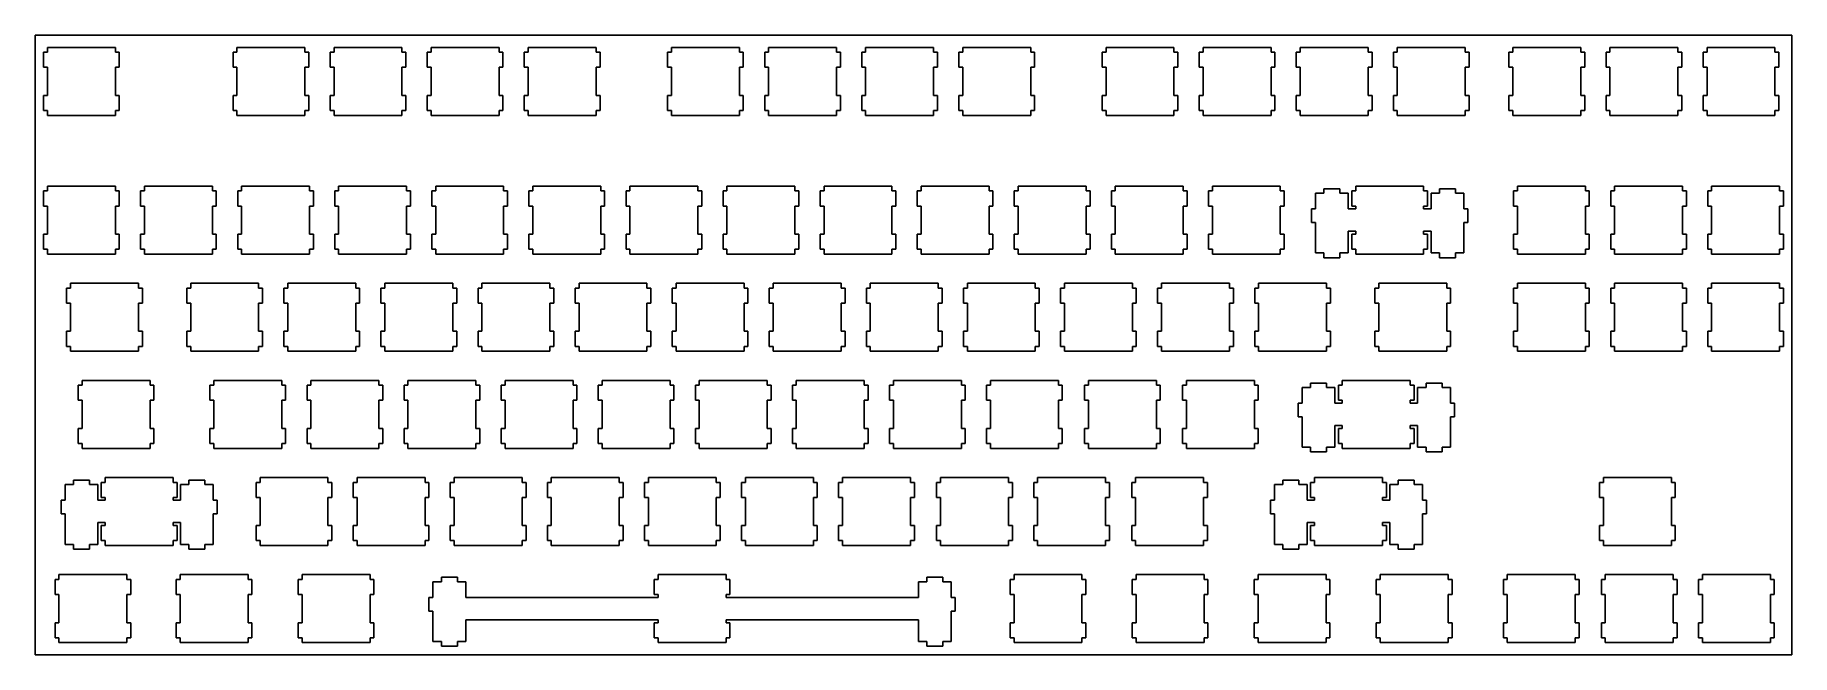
# Model space of a CAD drawing. Extents: x 0 to 362, y 0 to 128.
import ezdxf

# ---------------------------------------------------------------- set-up
doc = ezdxf.new("R2010")
doc.units = 0
doc.layers.get('0').update_dxf_attribs({"linetype": 'CONTINUOUS'})

msp = doc.modelspace()

# ---------------------------------------------------------------- linework, layer by layer
at = {"color": 0}
for p, q in [((0.09508, 127.716), (362.045, 127.716)), ((0.09508, 0.0813), (0.09508, 127.716)), ((362.045, 127.716), (362.045, 0.0813)), ((2.61965, 124.193), (1.82039, 124.193)), ((1.82039, 124.193), (1.82039, 121.094)), ((2.61965, 125.193), (2.61965, 124.193)), ((16.6192, 125.193), (2.61965, 125.193)), ((16.6192, 124.193), (16.6192, 125.193)), ((17.4198, 124.193), (16.6192, 124.193)), ((17.4198, 121.094), (17.4198, 124.193)), ((41.6719, 124.193), (40.8711, 124.193)), ((40.8711, 124.193), (40.8711, 121.094)), ((41.6719, 125.193), (41.6719, 124.193)), ((55.6715, 125.193), (41.6719, 125.193)), ((55.6715, 124.193), (55.6715, 125.193)), ((56.472, 124.193), (55.6715, 124.193)), ((56.472, 121.094), (56.472, 124.193)), ((61.674, 124.193), (60.875, 124.193)), ((60.875, 124.193), (60.875, 121.094)), ((61.674, 125.193), (61.674, 124.193)), ((75.6751, 125.193), (61.674, 125.193)), ((75.6751, 124.193), (75.6751, 125.193)), ((76.4741, 124.193), (75.6751, 124.193)), ((76.4741, 121.094), (76.4741, 124.193)), ((81.6762, 124.193), (80.8771, 124.193)), ((80.8771, 124.193), (80.8771, 121.094)), ((81.6762, 125.193), (81.6762, 124.193)), ((95.6772, 125.193), (81.6762, 125.193)), ((95.6772, 124.193), (95.6772, 125.193)), ((96.4766, 124.193), (95.6772, 124.193)), ((96.4766, 121.094), (96.4766, 124.193)), ((101.68, 124.193), (100.879, 124.193)), ((100.879, 124.193), (100.879, 121.094)), ((101.68, 125.193), (101.68, 124.193)), ((115.679, 125.193), (101.68, 125.193)), ((115.679, 124.193), (115.679, 125.193)), ((116.479, 124.193), (115.679, 124.193)), ((116.479, 121.094), (116.479, 124.193)), ((131.207, 124.193), (130.406, 124.193)), ((130.406, 124.193), (130.406, 121.094)), ((131.207, 125.193), (131.207, 124.193)), ((145.207, 125.193), (131.207, 125.193)), ((145.207, 124.193), (145.207, 125.193)), ((146.007, 124.193), (145.207, 124.193)), ((146.007, 121.094), (146.007, 124.193)), ((151.209, 124.193), (150.41, 124.193)), ((150.41, 124.193), (150.41, 121.094)), ((151.209, 125.193), (151.209, 124.193)), ((165.21, 125.193), (151.209, 125.193)), ((165.21, 124.193), (165.21, 125.193)), ((166.009, 124.193), (165.21, 124.193)), ((166.009, 121.094), (166.009, 124.193)), ((171.212, 124.193), (170.412, 124.193)), ((170.412, 124.193), (170.412, 121.094)), ((171.212, 125.193), (171.212, 124.193)), ((185.211, 125.193), (171.212, 125.193)), ((185.211, 124.193), (185.211, 125.193)), ((186.012, 124.193), (185.211, 124.193)), ((186.012, 121.094), (186.012, 124.193)), ((191.215, 124.193), (190.415, 124.193)), ((190.415, 124.193), (190.415, 121.094)), ((191.215, 125.193), (191.215, 124.193)), ((205.215, 125.193), (191.215, 125.193)), ((205.215, 124.193), (205.215, 125.193)), ((206.015, 124.193), (205.215, 124.193)), ((206.015, 121.094), (206.015, 124.193)), ((220.741, 124.193), (219.942, 124.193)), ((219.942, 124.193), (219.942, 121.094)), ((220.741, 125.193), (220.741, 124.193)), ((234.742, 125.193), (220.741, 125.193)), ((234.742, 124.193), (234.742, 125.193)), ((235.541, 124.193), (234.742, 124.193)), ((235.541, 121.094), (235.541, 124.193)), ((240.745, 124.193), (239.945, 124.193)), ((239.945, 124.193), (239.945, 121.094)), ((240.745, 125.193), (240.745, 124.193)), ((254.744, 125.193), (240.745, 125.193)), ((254.744, 124.193), (254.744, 125.193)), ((255.545, 124.193), (254.744, 124.193)), ((255.545, 121.094), (255.545, 124.193)), ((260.747, 124.193), (259.946, 124.193)), ((259.946, 124.193), (259.946, 121.094)), ((260.747, 125.193), (260.747, 124.193)), ((274.747, 125.193), (260.747, 125.193)), ((274.747, 124.193), (274.747, 125.193)), ((275.547, 124.193), (274.747, 124.193)), ((275.547, 121.094), (275.547, 124.193)), ((280.749, 124.193), (279.95, 124.193)), ((279.95, 124.193), (279.95, 121.094)), ((280.749, 125.193), (280.749, 124.193)), ((294.75, 125.193), (280.749, 125.193)), ((294.75, 124.193), (294.75, 125.193)), ((295.549, 124.193), (294.75, 124.193)), ((295.549, 121.094), (295.549, 124.193)), ((304.562, 124.193), (303.762, 124.193)), ((303.762, 124.193), (303.762, 121.094)), ((304.562, 125.193), (304.562, 124.193)), ((318.561, 125.193), (304.562, 125.193)), ((318.561, 124.193), (318.561, 125.193)), ((319.362, 124.193), (318.561, 124.193)), ((319.362, 121.094), (319.362, 124.193)), ((324.565, 124.193), (323.765, 124.193)), ((323.765, 124.193), (323.765, 121.094)), ((324.565, 125.193), (324.565, 124.193)), ((338.565, 125.193), (324.565, 125.193)), ((338.565, 124.193), (338.565, 125.193)), ((339.365, 124.193), (338.565, 124.193)), ((339.365, 121.094), (339.365, 124.193)), ((344.566, 124.193), (343.767, 124.193)), ((343.767, 124.193), (343.767, 121.094)), ((344.566, 125.193), (344.566, 124.193)), ((358.567, 125.193), (344.566, 125.193)), ((358.567, 124.193), (358.567, 125.193)), ((359.368, 124.193), (358.567, 124.193)), ((359.368, 121.094), (359.368, 124.193)), ((1.82039, 121.094), (2.61965, 121.094)), ((2.61965, 121.094), (2.61965, 115.293)), ((16.6192, 115.293), (16.6192, 121.094)), ((16.6192, 121.094), (17.4198, 121.094)), ((40.8711, 121.094), (41.6719, 121.094)), ((41.6719, 121.094), (41.6719, 115.293)), ((55.6715, 115.293), (55.6715, 121.094)), ((55.6715, 121.094), (56.472, 121.094)), ((60.875, 121.094), (61.674, 121.094)), ((61.674, 121.094), (61.674, 115.293)), ((75.6751, 115.293), (75.6751, 121.094)), ((75.6751, 121.094), (76.4741, 121.094)), ((80.8771, 121.094), (81.6762, 121.094)), ((81.6762, 121.094), (81.6762, 115.293)), ((95.6772, 115.293), (95.6772, 121.094)), ((95.6772, 121.094), (96.4766, 121.094)), ((100.879, 121.094), (101.68, 121.094)), ((101.68, 121.094), (101.68, 115.293)), ((115.679, 115.293), (115.679, 121.094)), ((115.679, 121.094), (116.479, 121.094)), ((130.406, 121.094), (131.207, 121.094)), ((131.207, 121.094), (131.207, 115.293)), ((145.207, 115.293), (145.207, 121.094)), ((145.207, 121.094), (146.007, 121.094)), ((150.41, 121.094), (151.209, 121.094)), ((151.209, 121.094), (151.209, 115.293)), ((165.21, 115.293), (165.21, 121.094)), ((165.21, 121.094), (166.009, 121.094)), ((170.412, 121.094), (171.212, 121.094)), ((171.212, 121.094), (171.212, 115.293)), ((185.211, 115.293), (185.211, 121.094)), ((185.211, 121.094), (186.012, 121.094)), ((190.415, 121.094), (191.215, 121.094)), ((191.215, 121.094), (191.215, 115.293)), ((205.215, 115.293), (205.215, 121.094)), ((205.215, 121.094), (206.015, 121.094)), ((219.942, 121.094), (220.741, 121.094)), ((220.741, 121.094), (220.741, 115.293)), ((234.742, 115.293), (234.742, 121.094)), ((234.742, 121.094), (235.541, 121.094)), ((239.945, 121.094), (240.745, 121.094)), ((240.745, 121.094), (240.745, 115.293)), ((254.744, 115.293), (254.744, 121.094)), ((254.744, 121.094), (255.545, 121.094)), ((259.946, 121.094), (260.747, 121.094)), ((260.747, 121.094), (260.747, 115.293)), ((274.747, 115.293), (274.747, 121.094)), ((274.747, 121.094), (275.547, 121.094)), ((279.95, 121.094), (280.749, 121.094)), ((280.749, 121.094), (280.749, 115.293)), ((294.75, 115.293), (294.75, 121.094)), ((294.75, 121.094), (295.549, 121.094)), ((303.762, 121.094), (304.562, 121.094)), ((304.562, 121.094), (304.562, 115.293)), ((318.561, 115.293), (318.561, 121.094)), ((318.561, 121.094), (319.362, 121.094)), ((323.765, 121.094), (324.565, 121.094)), ((324.565, 121.094), (324.565, 115.293)), ((338.565, 115.293), (338.565, 121.094)), ((338.565, 121.094), (339.365, 121.094)), ((343.767, 121.094), (344.566, 121.094)), ((344.566, 121.094), (344.566, 115.293)), ((358.567, 115.293), (358.567, 121.094)), ((358.567, 121.094), (359.368, 121.094)), ((2.61965, 115.293), (1.82039, 115.293)), ((1.82039, 115.293), (1.82039, 112.193)), ((17.4198, 115.293), (16.6192, 115.293)), ((17.4198, 112.193), (17.4198, 115.293)), ((41.6719, 115.293), (40.8711, 115.293)), ((40.8711, 115.293), (40.8711, 112.193)), ((56.472, 115.293), (55.6715, 115.293)), ((56.472, 112.193), (56.472, 115.293)), ((61.674, 115.293), (60.875, 115.293)), ((60.875, 115.293), (60.875, 112.193)), ((76.4741, 115.293), (75.6751, 115.293)), ((76.4741, 112.193), (76.4741, 115.293)), ((81.6762, 115.293), (80.8771, 115.293)), ((80.8771, 115.293), (80.8771, 112.193)), ((96.4766, 115.293), (95.6772, 115.293)), ((96.4766, 112.193), (96.4766, 115.293)), ((101.68, 115.293), (100.879, 115.293)), ((100.879, 115.293), (100.879, 112.193)), ((116.479, 115.293), (115.679, 115.293)), ((116.479, 112.193), (116.479, 115.293)), ((131.207, 115.293), (130.406, 115.293)), ((130.406, 115.293), (130.406, 112.193)), ((146.007, 115.293), (145.207, 115.293)), ((146.007, 112.193), (146.007, 115.293)), ((151.209, 115.293), (150.41, 115.293)), ((150.41, 115.293), (150.41, 112.193)), ((166.009, 115.293), (165.21, 115.293)), ((166.009, 112.193), (166.009, 115.293)), ((171.212, 115.293), (170.412, 115.293)), ((170.412, 115.293), (170.412, 112.193)), ((186.012, 115.293), (185.211, 115.293)), ((186.012, 112.193), (186.012, 115.293)), ((191.215, 115.293), (190.415, 115.293)), ((190.415, 115.293), (190.415, 112.193)), ((206.015, 115.293), (205.215, 115.293)), ((206.015, 112.193), (206.015, 115.293)), ((220.741, 115.293), (219.942, 115.293)), ((219.942, 115.293), (219.942, 112.193)), ((235.541, 115.293), (234.742, 115.293)), ((235.541, 112.193), (235.541, 115.293)), ((240.745, 115.293), (239.945, 115.293)), ((239.945, 115.293), (239.945, 112.193)), ((255.545, 115.293), (254.744, 115.293)), ((255.545, 112.193), (255.545, 115.293)), ((260.747, 115.293), (259.946, 115.293)), ((259.946, 115.293), (259.946, 112.193)), ((275.547, 115.293), (274.747, 115.293)), ((275.547, 112.193), (275.547, 115.293)), ((280.749, 115.293), (279.95, 115.293)), ((279.95, 115.293), (279.95, 112.193)), ((295.549, 115.293), (294.75, 115.293)), ((295.549, 112.193), (295.549, 115.293)), ((304.562, 115.293), (303.762, 115.293)), ((303.762, 115.293), (303.762, 112.193)), ((319.362, 115.293), (318.561, 115.293)), ((319.362, 112.193), (319.362, 115.293)), ((324.565, 115.293), (323.765, 115.293)), ((323.765, 115.293), (323.765, 112.193)), ((339.365, 115.293), (338.565, 115.293)), ((339.365, 112.193), (339.365, 115.293)), ((344.566, 115.293), (343.767, 115.293)), ((343.767, 115.293), (343.767, 112.193)), ((359.368, 115.293), (358.567, 115.293)), ((359.368, 112.193), (359.368, 115.293)), ((1.82039, 112.193), (2.61965, 112.193)), ((2.61965, 112.193), (2.61965, 111.194)), ((2.61965, 111.194), (16.6192, 111.194)), ((16.6192, 111.194), (16.6192, 112.193)), ((16.6192, 112.193), (17.4198, 112.193)), ((40.8711, 112.193), (41.6719, 112.193)), ((41.6719, 112.193), (41.6719, 111.194)), ((41.6719, 111.194), (55.6715, 111.194)), ((55.6715, 111.194), (55.6715, 112.193)), ((55.6715, 112.193), (56.472, 112.193)), ((60.875, 112.193), (61.674, 112.193)), ((61.674, 112.193), (61.674, 111.194)), ((61.674, 111.194), (75.6751, 111.194)), ((75.6751, 111.194), (75.6751, 112.193)), ((75.6751, 112.193), (76.4741, 112.193)), ((80.8771, 112.193), (81.6762, 112.193)), ((81.6762, 112.193), (81.6762, 111.194)), ((81.6762, 111.194), (95.6772, 111.194)), ((95.6772, 111.194), (95.6772, 112.193)), ((95.6772, 112.193), (96.4766, 112.193)), ((100.879, 112.193), (101.68, 112.193)), ((101.68, 112.193), (101.68, 111.194)), ((101.68, 111.194), (115.679, 111.194)), ((115.679, 111.194), (115.679, 112.193)), ((115.679, 112.193), (116.479, 112.193)), ((130.406, 112.193), (131.207, 112.193)), ((131.207, 112.193), (131.207, 111.194)), ((131.207, 111.194), (145.207, 111.194)), ((145.207, 111.194), (145.207, 112.193)), ((145.207, 112.193), (146.007, 112.193)), ((150.41, 112.193), (151.209, 112.193)), ((151.209, 112.193), (151.209, 111.194)), ((151.209, 111.194), (165.21, 111.194)), ((165.21, 111.194), (165.21, 112.193)), ((165.21, 112.193), (166.009, 112.193)), ((170.412, 112.193), (171.212, 112.193)), ((171.212, 112.193), (171.212, 111.194)), ((171.212, 111.194), (185.211, 111.194)), ((185.211, 111.194), (185.211, 112.193)), ((185.211, 112.193), (186.012, 112.193)), ((190.415, 112.193), (191.215, 112.193)), ((191.215, 112.193), (191.215, 111.194)), ((191.215, 111.194), (205.215, 111.194)), ((205.215, 111.194), (205.215, 112.193)), ((205.215, 112.193), (206.015, 112.193)), ((219.942, 112.193), (220.741, 112.193)), ((220.741, 112.193), (220.741, 111.194)), ((220.741, 111.194), (234.742, 111.194)), ((234.742, 111.194), (234.742, 112.193)), ((234.742, 112.193), (235.541, 112.193)), ((239.945, 112.193), (240.745, 112.193)), ((240.745, 112.193), (240.745, 111.194)), ((240.745, 111.194), (254.744, 111.194)), ((254.744, 111.194), (254.744, 112.193)), ((254.744, 112.193), (255.545, 112.193)), ((259.946, 112.193), (260.747, 112.193)), ((260.747, 112.193), (260.747, 111.194)), ((260.747, 111.194), (274.747, 111.194)), ((274.747, 111.194), (274.747, 112.193)), ((274.747, 112.193), (275.547, 112.193)), ((279.95, 112.193), (280.749, 112.193)), ((280.749, 112.193), (280.749, 111.194)), ((280.749, 111.194), (294.75, 111.194)), ((294.75, 111.194), (294.75, 112.193)), ((294.75, 112.193), (295.549, 112.193)), ((303.762, 112.193), (304.562, 112.193)), ((304.562, 112.193), (304.562, 111.194)), ((304.562, 111.194), (318.561, 111.194)), ((318.561, 111.194), (318.561, 112.193)), ((318.561, 112.193), (319.362, 112.193)), ((323.765, 112.193), (324.565, 112.193)), ((324.565, 112.193), (324.565, 111.194)), ((324.565, 111.194), (338.565, 111.194)), ((338.565, 111.194), (338.565, 112.193)), ((338.565, 112.193), (339.365, 112.193)), ((343.767, 112.193), (344.566, 112.193)), ((344.566, 112.193), (344.566, 111.194)), ((344.566, 111.194), (358.567, 111.194)), ((358.567, 111.194), (358.567, 112.193)), ((358.567, 112.193), (359.368, 112.193)), ((2.61965, 95.6179), (1.82039, 95.6179)), ((1.82039, 95.6179), (1.82039, 92.5188)), ((2.61965, 96.6184), (2.61965, 95.6179)), ((16.6192, 96.6184), (2.61965, 96.6184)), ((16.6192, 95.6179), (16.6192, 96.6184)), ((17.4198, 95.6179), (16.6192, 95.6179)), ((17.4198, 92.5188), (17.4198, 95.6179)), ((22.6219, 95.6179), (21.8212, 95.6179)), ((21.8212, 95.6179), (21.8212, 92.5188)), ((22.6219, 96.6184), (22.6219, 95.6179)), ((36.6215, 96.6184), (22.6219, 96.6184)), ((36.6215, 95.6179), (36.6215, 96.6184)), ((37.422, 95.6179), (36.6215, 95.6179)), ((37.422, 92.5188), (37.422, 95.6179)), ((42.624, 95.6179), (41.825, 95.6179)), ((41.825, 95.6179), (41.825, 92.5188)), ((42.624, 96.6184), (42.624, 95.6179)), ((56.6251, 96.6184), (42.624, 96.6184)), ((56.6251, 95.6179), (56.6251, 96.6184)), ((57.4241, 95.6179), (56.6251, 95.6179)), ((57.4241, 92.5188), (57.4241, 95.6179)), ((62.6262, 95.6179), (61.8271, 95.6179)), ((61.8271, 95.6179), (61.8271, 92.5188)), ((62.6262, 96.6184), (62.6262, 95.6179)), ((76.6272, 96.6184), (62.6262, 96.6184)), ((76.6272, 95.6179), (76.6272, 96.6184)), ((77.4266, 95.6179), (76.6272, 95.6179)), ((77.4266, 92.5188), (77.4266, 95.6179)), ((82.6301, 95.6179), (81.8293, 95.6179)), ((81.8293, 95.6179), (81.8293, 92.5188)), ((82.6301, 96.6184), (82.6301, 95.6179)), ((96.6294, 96.6184), (82.6301, 96.6184)), ((96.6294, 95.6179), (96.6294, 96.6184)), ((97.4302, 95.6179), (96.6294, 95.6179)), ((97.4302, 92.5188), (97.4302, 95.6179)), ((102.632, 95.6179), (101.831, 95.6179)), ((101.831, 95.6179), (101.831, 92.5188)), ((102.632, 96.6184), (102.632, 95.6179)), ((116.632, 96.6184), (102.632, 96.6184)), ((116.632, 95.6179), (116.632, 96.6184)), ((117.432, 95.6179), (116.632, 95.6179)), ((117.432, 92.5188), (117.432, 95.6179)), ((122.634, 95.6179), (121.835, 95.6179)), ((121.835, 95.6179), (121.835, 92.5188)), ((122.634, 96.6184), (122.634, 95.6179)), ((136.635, 96.6184), (122.634, 96.6184)), ((136.635, 95.6179), (136.635, 96.6184)), ((137.434, 95.6179), (136.635, 95.6179)), ((137.434, 92.5188), (137.434, 95.6179)), ((142.637, 95.6179), (141.837, 95.6179)), ((141.837, 95.6179), (141.837, 92.5188)), ((142.637, 96.6184), (142.637, 95.6179)), ((156.636, 96.6184), (142.637, 96.6184)), ((156.636, 95.6179), (156.636, 96.6184)), ((157.437, 95.6179), (156.636, 95.6179)), ((157.437, 92.5188), (157.437, 95.6179)), ((162.64, 95.6179), (161.838, 95.6179)), ((161.838, 95.6179), (161.838, 92.5188)), ((162.64, 96.6184), (162.64, 95.6179)), ((176.64, 96.6184), (162.64, 96.6184)), ((176.64, 95.6179), (176.64, 96.6184)), ((177.44, 95.6179), (176.64, 95.6179)), ((177.44, 92.5188), (177.44, 95.6179)), ((182.643, 95.6179), (181.842, 95.6179)), ((181.842, 95.6179), (181.842, 92.5188)), ((182.643, 96.6184), (182.643, 95.6179)), ((196.642, 96.6184), (182.643, 96.6184)), ((196.642, 95.6179), (196.642, 96.6184)), ((197.441, 95.6179), (196.642, 95.6179)), ((197.441, 92.5188), (197.441, 95.6179)), ((202.643, 95.6179), (201.844, 95.6179)), ((201.844, 95.6179), (201.844, 92.5188)), ((202.643, 96.6184), (202.643, 95.6179)), ((216.644, 96.6184), (202.643, 96.6184)), ((216.644, 95.6179), (216.644, 96.6184)), ((217.445, 95.6179), (216.644, 95.6179)), ((217.445, 92.5188), (217.445, 95.6179)), ((222.647, 95.6179), (221.846, 95.6179)), ((221.846, 95.6179), (221.846, 92.5188)), ((222.647, 96.6184), (222.647, 95.6179)), ((236.647, 96.6184), (222.647, 96.6184)), ((236.647, 95.6179), (236.647, 96.6184)), ((237.447, 95.6179), (236.647, 95.6179)), ((237.447, 92.5188), (237.447, 95.6179)), ((242.649, 95.6179), (241.849, 95.6179)), ((241.849, 95.6179), (241.849, 92.5188)), ((242.649, 96.6184), (242.649, 95.6179)), ((256.647, 96.6184), (242.649, 96.6184)), ((256.647, 95.6179), (256.647, 96.6184)), ((257.449, 95.6179), (256.647, 95.6179)), ((257.449, 92.5188), (257.449, 95.6179)), ((265.626, 95.148), (263.901, 95.148)), ((263.901, 95.148), (263.901, 91.918)), ((268.927, 96.0684), (265.626, 96.0684)), ((265.626, 96.0684), (265.626, 95.148)), ((268.927, 95.148), (268.927, 96.0684)), ((270.652, 95.148), (268.927, 95.148)), ((270.652, 91.918), (270.652, 95.148)), ((272.176, 95.6179), (271.377, 95.6179)), ((271.377, 95.6179), (271.377, 92.5188)), ((272.176, 96.6184), (272.176, 95.6179)), ((286.177, 96.6184), (272.176, 96.6184)), ((286.177, 95.6179), (286.177, 96.6184)), ((286.977, 95.6179), (286.177, 95.6179)), ((286.977, 92.5188), (286.977, 95.6179)), ((289.427, 95.148), (287.701, 95.148)), ((287.701, 95.148), (287.701, 91.918)), ((292.727, 96.0684), (289.427, 96.0684)), ((289.427, 96.0684), (289.427, 95.148)), ((292.727, 95.148), (292.727, 96.0684)), ((294.452, 95.148), (292.727, 95.148)), ((294.452, 91.918), (294.452, 95.148)), ((305.514, 95.6179), (304.713, 95.6179)), ((304.713, 95.6179), (304.713, 92.5188)), ((305.514, 96.6184), (305.514, 95.6179)), ((319.513, 96.6184), (305.514, 96.6184)), ((319.513, 95.6179), (319.513, 96.6184)), ((320.314, 95.6179), (319.513, 95.6179)), ((320.314, 92.5188), (320.314, 95.6179)), ((325.516, 95.6179), (324.717, 95.6179)), ((324.717, 95.6179), (324.717, 92.5188)), ((325.516, 96.6184), (325.516, 95.6179)), ((339.517, 96.6184), (325.516, 96.6184)), ((339.517, 95.6179), (339.517, 96.6184)), ((340.316, 95.6179), (339.517, 95.6179)), ((340.316, 92.5188), (340.316, 95.6179)), ((345.518, 95.6179), (344.719, 95.6179)), ((344.719, 95.6179), (344.719, 92.5188)), ((345.518, 96.6184), (345.518, 95.6179)), ((359.519, 96.6184), (345.518, 96.6184)), ((359.519, 95.6179), (359.519, 96.6184)), ((360.32, 95.6179), (359.519, 95.6179)), ((360.32, 92.5188), (360.32, 95.6179)), ((1.82039, 92.5188), (2.61965, 92.5188)), ((2.61965, 92.5188), (2.61965, 86.7184)), ((16.6192, 86.7184), (16.6192, 92.5188)), ((16.6192, 92.5188), (17.4198, 92.5188)), ((21.8212, 92.5188), (22.6219, 92.5188)), ((22.6219, 92.5188), (22.6219, 86.7184)), ((36.6215, 86.7184), (36.6215, 92.5188)), ((36.6215, 92.5188), (37.422, 92.5188)), ((41.825, 92.5188), (42.624, 92.5188)), ((42.624, 92.5188), (42.624, 86.7184)), ((56.6251, 86.7184), (56.6251, 92.5188)), ((56.6251, 92.5188), (57.4241, 92.5188)), ((61.8271, 92.5188), (62.6262, 92.5188)), ((62.6262, 92.5188), (62.6262, 86.7184)), ((76.6272, 86.7184), (76.6272, 92.5188)), ((76.6272, 92.5188), (77.4266, 92.5188)), ((81.8293, 92.5188), (82.6301, 92.5188)), ((82.6301, 92.5188), (82.6301, 86.7184)), ((96.6294, 86.7184), (96.6294, 92.5188)), ((96.6294, 92.5188), (97.4302, 92.5188)), ((101.831, 92.5188), (102.632, 92.5188)), ((102.632, 92.5188), (102.632, 86.7184)), ((116.632, 86.7184), (116.632, 92.5188)), ((116.632, 92.5188), (117.432, 92.5188)), ((121.835, 92.5188), (122.634, 92.5188)), ((122.634, 92.5188), (122.634, 86.7184)), ((136.635, 86.7184), (136.635, 92.5188)), ((136.635, 92.5188), (137.434, 92.5188)), ((141.837, 92.5188), (142.637, 92.5188)), ((142.637, 92.5188), (142.637, 86.7184)), ((156.636, 86.7184), (156.636, 92.5188)), ((156.636, 92.5188), (157.437, 92.5188)), ((161.838, 92.5188), (162.64, 92.5188)), ((162.64, 92.5188), (162.64, 86.7184)), ((176.64, 86.7184), (176.64, 92.5188)), ((176.64, 92.5188), (177.44, 92.5188)), ((181.842, 92.5188), (182.643, 92.5188)), ((182.643, 92.5188), (182.643, 86.7184)), ((196.642, 86.7184), (196.642, 92.5188)), ((196.642, 92.5188), (197.441, 92.5188)), ((201.844, 92.5188), (202.643, 92.5188)), ((202.643, 92.5188), (202.643, 86.7184)), ((216.644, 86.7184), (216.644, 92.5188)), ((216.644, 92.5188), (217.445, 92.5188)), ((221.846, 92.5188), (222.647, 92.5188)), ((222.647, 92.5188), (222.647, 86.7184)), ((236.647, 86.7184), (236.647, 92.5188)), ((236.647, 92.5188), (237.447, 92.5188)), ((241.849, 92.5188), (242.649, 92.5188)), ((242.649, 92.5188), (242.649, 86.7184)), ((256.647, 86.7184), (256.647, 92.5188)), ((256.647, 92.5188), (257.449, 92.5188)), ((263.901, 91.918), (263.077, 91.918)), ((263.077, 91.918), (263.077, 89.1163)), ((272.176, 91.918), (270.652, 91.918)), ((271.377, 92.5188), (272.176, 92.5188)), ((272.176, 92.5188), (272.176, 91.918)), ((286.177, 91.918), (286.177, 92.5188)), ((286.177, 92.5188), (286.977, 92.5188)), ((287.701, 91.918), (286.177, 91.918)), ((295.276, 91.918), (294.452, 91.918)), ((295.276, 89.1163), (295.276, 91.918)), ((304.713, 92.5188), (305.514, 92.5188)), ((305.514, 92.5188), (305.514, 86.7184)), ((319.513, 86.7184), (319.513, 92.5188)), ((319.513, 92.5188), (320.314, 92.5188)), ((324.717, 92.5188), (325.516, 92.5188)), ((325.516, 92.5188), (325.516, 86.7184)), ((339.517, 86.7184), (339.517, 92.5188)), ((339.517, 92.5188), (340.316, 92.5188)), ((344.719, 92.5188), (345.518, 92.5188)), ((345.518, 92.5188), (345.518, 86.7184)), ((359.519, 86.7184), (359.519, 92.5188)), ((359.519, 92.5188), (360.32, 92.5188)), ((263.077, 89.1163), (263.901, 89.1163)), ((263.901, 89.1163), (263.901, 82.8477)), ((270.652, 82.8477), (270.652, 87.3181)), ((270.652, 87.3181), (272.176, 87.3181)), ((272.176, 87.3181), (272.176, 86.7184)), ((286.177, 86.7184), (286.177, 87.3181)), ((286.177, 87.3181), (287.701, 87.3181)), ((287.701, 87.3181), (287.701, 82.8477)), ((294.452, 82.8477), (294.452, 89.1163)), ((294.452, 89.1163), (295.276, 89.1163)), ((2.61965, 86.7184), (1.82039, 86.7184)), ((1.82039, 86.7184), (1.82039, 83.6179)), ((1.82039, 83.6179), (2.61965, 83.6179)), ((2.61965, 83.6179), (2.61965, 82.6188)), ((17.4198, 86.7184), (16.6192, 86.7184)), ((16.6192, 82.6188), (16.6192, 83.6179)), ((16.6192, 83.6179), (17.4198, 83.6179)), ((17.4198, 83.6179), (17.4198, 86.7184)), ((22.6219, 86.7184), (21.8212, 86.7184)), ((21.8212, 86.7184), (21.8212, 83.6179)), ((21.8212, 83.6179), (22.6219, 83.6179)), ((22.6219, 83.6179), (22.6219, 82.6188)), ((37.422, 86.7184), (36.6215, 86.7184)), ((36.6215, 82.6188), (36.6215, 83.6179)), ((36.6215, 83.6179), (37.422, 83.6179)), ((37.422, 83.6179), (37.422, 86.7184)), ((42.624, 86.7184), (41.825, 86.7184)), ((41.825, 86.7184), (41.825, 83.6179)), ((41.825, 83.6179), (42.624, 83.6179)), ((42.624, 83.6179), (42.624, 82.6188)), ((57.4241, 86.7184), (56.6251, 86.7184)), ((56.6251, 82.6188), (56.6251, 83.6179)), ((56.6251, 83.6179), (57.4241, 83.6179)), ((57.4241, 83.6179), (57.4241, 86.7184)), ((62.6262, 86.7184), (61.8271, 86.7184)), ((61.8271, 86.7184), (61.8271, 83.6179)), ((61.8271, 83.6179), (62.6262, 83.6179)), ((62.6262, 83.6179), (62.6262, 82.6188)), ((77.4266, 86.7184), (76.6272, 86.7184)), ((76.6272, 82.6188), (76.6272, 83.6179)), ((76.6272, 83.6179), (77.4266, 83.6179)), ((77.4266, 83.6179), (77.4266, 86.7184)), ((82.6301, 86.7184), (81.8293, 86.7184)), ((81.8293, 86.7184), (81.8293, 83.6179)), ((81.8293, 83.6179), (82.6301, 83.6179)), ((82.6301, 83.6179), (82.6301, 82.6188)), ((97.4302, 86.7184), (96.6294, 86.7184)), ((96.6294, 82.6188), (96.6294, 83.6179)), ((96.6294, 83.6179), (97.4302, 83.6179)), ((97.4302, 83.6179), (97.4302, 86.7184)), ((102.632, 86.7184), (101.831, 86.7184)), ((101.831, 86.7184), (101.831, 83.6179)), ((101.831, 83.6179), (102.632, 83.6179)), ((102.632, 83.6179), (102.632, 82.6188)), ((117.432, 86.7184), (116.632, 86.7184)), ((116.632, 82.6188), (116.632, 83.6179)), ((116.632, 83.6179), (117.432, 83.6179)), ((117.432, 83.6179), (117.432, 86.7184)), ((122.634, 86.7184), (121.835, 86.7184)), ((121.835, 86.7184), (121.835, 83.6179)), ((121.835, 83.6179), (122.634, 83.6179)), ((122.634, 83.6179), (122.634, 82.6188)), ((137.434, 86.7184), (136.635, 86.7184)), ((136.635, 82.6188), (136.635, 83.6179)), ((136.635, 83.6179), (137.434, 83.6179)), ((137.434, 83.6179), (137.434, 86.7184)), ((142.637, 86.7184), (141.837, 86.7184)), ((141.837, 86.7184), (141.837, 83.6179)), ((141.837, 83.6179), (142.637, 83.6179)), ((142.637, 83.6179), (142.637, 82.6188)), ((157.437, 86.7184), (156.636, 86.7184)), ((156.636, 82.6188), (156.636, 83.6179)), ((156.636, 83.6179), (157.437, 83.6179)), ((157.437, 83.6179), (157.437, 86.7184)), ((162.64, 86.7184), (161.838, 86.7184)), ((161.838, 86.7184), (161.838, 83.6179)), ((161.838, 83.6179), (162.64, 83.6179)), ((162.64, 83.6179), (162.64, 82.6188)), ((177.44, 86.7184), (176.64, 86.7184)), ((176.64, 82.6188), (176.64, 83.6179)), ((176.64, 83.6179), (177.44, 83.6179)), ((177.44, 83.6179), (177.44, 86.7184)), ((182.643, 86.7184), (181.842, 86.7184)), ((181.842, 86.7184), (181.842, 83.6179)), ((181.842, 83.6179), (182.643, 83.6179)), ((182.643, 83.6179), (182.643, 82.6188)), ((197.441, 86.7184), (196.642, 86.7184)), ((196.642, 82.6188), (196.642, 83.6179)), ((196.642, 83.6179), (197.441, 83.6179)), ((197.441, 83.6179), (197.441, 86.7184)), ((202.643, 86.7184), (201.844, 86.7184)), ((201.844, 86.7184), (201.844, 83.6179)), ((201.844, 83.6179), (202.643, 83.6179)), ((202.643, 83.6179), (202.643, 82.6188)), ((217.445, 86.7184), (216.644, 86.7184)), ((216.644, 82.6188), (216.644, 83.6179)), ((216.644, 83.6179), (217.445, 83.6179)), ((217.445, 83.6179), (217.445, 86.7184)), ((222.647, 86.7184), (221.846, 86.7184)), ((221.846, 86.7184), (221.846, 83.6179)), ((221.846, 83.6179), (222.647, 83.6179)), ((222.647, 83.6179), (222.647, 82.6188)), ((237.447, 86.7184), (236.647, 86.7184)), ((236.647, 82.6188), (236.647, 83.6179)), ((236.647, 83.6179), (237.447, 83.6179)), ((237.447, 83.6179), (237.447, 86.7184)), ((242.649, 86.7184), (241.849, 86.7184)), ((241.849, 86.7184), (241.849, 83.6179)), ((241.849, 83.6179), (242.649, 83.6179)), ((242.649, 83.6179), (242.649, 82.6188)), ((257.449, 86.7184), (256.647, 86.7184)), ((256.647, 82.6188), (256.647, 83.6179)), ((256.647, 83.6179), (257.449, 83.6179)), ((257.449, 83.6179), (257.449, 86.7184)), ((272.176, 86.7184), (271.377, 86.7184)), ((271.377, 86.7184), (271.377, 83.6179)), ((271.377, 83.6179), (272.176, 83.6179)), ((272.176, 83.6179), (272.176, 82.6188)), ((286.977, 86.7184), (286.177, 86.7184)), ((286.177, 82.6188), (286.177, 83.6179)), ((286.177, 83.6179), (286.977, 83.6179)), ((286.977, 83.6179), (286.977, 86.7184)), ((305.514, 86.7184), (304.713, 86.7184)), ((304.713, 86.7184), (304.713, 83.6179)), ((304.713, 83.6179), (305.514, 83.6179)), ((305.514, 83.6179), (305.514, 82.6188)), ((320.314, 86.7184), (319.513, 86.7184)), ((319.513, 82.6188), (319.513, 83.6179)), ((319.513, 83.6179), (320.314, 83.6179)), ((320.314, 83.6179), (320.314, 86.7184)), ((325.516, 86.7184), (324.717, 86.7184)), ((324.717, 86.7184), (324.717, 83.6179)), ((324.717, 83.6179), (325.516, 83.6179)), ((325.516, 83.6179), (325.516, 82.6188)), ((340.316, 86.7184), (339.517, 86.7184)), ((339.517, 82.6188), (339.517, 83.6179)), ((339.517, 83.6179), (340.316, 83.6179)), ((340.316, 83.6179), (340.316, 86.7184)), ((345.518, 86.7184), (344.719, 86.7184)), ((344.719, 86.7184), (344.719, 83.6179)), ((344.719, 83.6179), (345.518, 83.6179)), ((345.518, 83.6179), (345.518, 82.6188)), ((360.32, 86.7184), (359.519, 86.7184)), ((359.519, 82.6188), (359.519, 83.6179)), ((359.519, 83.6179), (360.32, 83.6179)), ((360.32, 83.6179), (360.32, 86.7184)), ((2.61965, 82.6188), (16.6192, 82.6188)), ((22.6219, 82.6188), (36.6215, 82.6188)), ((42.624, 82.6188), (56.6251, 82.6188)), ((62.6262, 82.6188), (76.6272, 82.6188)), ((82.6301, 82.6188), (96.6294, 82.6188)), ((102.632, 82.6188), (116.632, 82.6188)), ((122.634, 82.6188), (136.635, 82.6188)), ((142.637, 82.6188), (156.636, 82.6188)), ((162.64, 82.6188), (176.64, 82.6188)), ((182.643, 82.6188), (196.642, 82.6188)), ((202.643, 82.6188), (216.644, 82.6188)), ((222.647, 82.6188), (236.647, 82.6188)), ((242.649, 82.6188), (256.647, 82.6188)), ((263.901, 82.8477), (265.626, 82.8477)), ((265.626, 82.8477), (265.626, 81.8677)), ((265.626, 81.8677), (268.927, 81.8677)), ((268.927, 81.8677), (268.927, 82.8477)), ((268.927, 82.8477), (270.652, 82.8477)), ((272.176, 82.6188), (286.177, 82.6188)), ((287.701, 82.8477), (289.427, 82.8477)), ((289.427, 82.8477), (289.427, 81.8677)), ((289.427, 81.8677), (292.727, 81.8677)), ((292.727, 81.8677), (292.727, 82.8477)), ((292.727, 82.8477), (294.452, 82.8477)), ((305.514, 82.6188), (319.513, 82.6188)), ((325.516, 82.6188), (339.517, 82.6188)), ((345.518, 82.6188), (359.519, 82.6188)), ((7.38216, 76.6163), (7.38216, 75.6158)), ((21.3817, 76.6163), (7.38216, 76.6163)), ((21.3817, 75.6158), (21.3817, 76.6163)), ((32.1469, 76.6163), (32.1469, 75.6158)), ((46.1465, 76.6163), (32.1469, 76.6163)), ((46.1465, 75.6158), (46.1465, 76.6163)), ((52.149, 76.6163), (52.149, 75.6158)), ((66.1501, 76.6163), (52.149, 76.6163)), ((66.1501, 75.6158), (66.1501, 76.6163)), ((72.1512, 76.6163), (72.1512, 75.6158)), ((86.1522, 76.6163), (72.1512, 76.6163)), ((86.1522, 75.6158), (86.1522, 76.6163)), ((92.1551, 76.6163), (92.1551, 75.6158)), ((106.154, 76.6163), (92.1551, 76.6163)), ((106.154, 75.6158), (106.154, 76.6163)), ((112.157, 76.6163), (112.157, 75.6158)), ((126.157, 76.6163), (112.157, 76.6163)), ((126.157, 75.6158), (126.157, 76.6163)), ((132.159, 76.6163), (132.159, 75.6158)), ((146.16, 76.6163), (132.159, 76.6163)), ((146.16, 75.6158), (146.16, 76.6163)), ((152.162, 76.6163), (152.162, 75.6158)), ((166.161, 76.6163), (152.162, 76.6163)), ((166.161, 75.6158), (166.161, 76.6163)), ((172.165, 76.6163), (172.165, 75.6158)), ((186.165, 76.6163), (172.165, 76.6163)), ((186.165, 75.6158), (186.165, 76.6163)), ((192.166, 76.6163), (192.166, 75.6158)), ((206.167, 76.6163), (192.166, 76.6163)), ((206.167, 75.6158), (206.167, 76.6163)), ((212.17, 76.6163), (212.17, 75.6158)), ((226.169, 76.6163), (212.17, 76.6163)), ((226.169, 75.6158), (226.169, 76.6163)), ((232.172, 76.6163), (232.172, 75.6158)), ((246.172, 76.6163), (232.172, 76.6163)), ((246.172, 75.6158), (246.172, 76.6163)), ((252.174, 76.6163), (252.174, 75.6158)), ((266.175, 76.6163), (252.174, 76.6163)), ((266.175, 75.6158), (266.175, 76.6163)), ((276.939, 76.6163), (276.939, 75.6158)), ((290.938, 76.6163), (276.939, 76.6163)), ((290.938, 75.6158), (290.938, 76.6163)), ((305.514, 76.6163), (305.514, 75.6158)), ((319.513, 76.6163), (305.514, 76.6163)), ((319.513, 75.6158), (319.513, 76.6163)), ((325.516, 76.6163), (325.516, 75.6158)), ((339.517, 76.6163), (325.516, 76.6163)), ((339.517, 75.6158), (339.517, 76.6163)), ((345.518, 76.6163), (345.518, 75.6158)), ((359.519, 76.6163), (345.518, 76.6163)), ((359.519, 75.6158), (359.519, 76.6163)), ((7.38216, 75.6158), (6.58153, 75.6158)), ((6.58153, 75.6158), (6.58153, 72.5166)), ((6.58153, 72.5166), (7.38216, 72.5166)), ((7.38216, 72.5166), (7.38216, 66.7149)), ((22.1823, 75.6158), (21.3817, 75.6158)), ((21.3817, 66.7149), (21.3817, 72.5166)), ((21.3817, 72.5166), (22.1823, 72.5166)), ((22.1823, 72.5166), (22.1823, 75.6158)), ((32.1469, 75.6158), (31.3462, 75.6158)), ((31.3462, 75.6158), (31.3462, 72.5166)), ((31.3462, 72.5166), (32.1469, 72.5166)), ((32.1469, 72.5166), (32.1469, 66.7149)), ((46.947, 75.6158), (46.1465, 75.6158)), ((46.1465, 66.7149), (46.1465, 72.5166)), ((46.1465, 72.5166), (46.947, 72.5166)), ((46.947, 72.5166), (46.947, 75.6158)), ((52.149, 75.6158), (51.35, 75.6158)), ((51.35, 75.6158), (51.35, 72.5166)), ((51.35, 72.5166), (52.149, 72.5166)), ((52.149, 72.5166), (52.149, 66.7149)), ((66.9491, 75.6158), (66.1501, 75.6158)), ((66.1501, 66.7149), (66.1501, 72.5166)), ((66.1501, 72.5166), (66.9491, 72.5166)), ((66.9491, 72.5166), (66.9491, 75.6158)), ((72.1512, 75.6158), (71.3521, 75.6158)), ((71.3521, 75.6158), (71.3521, 72.5166)), ((71.3521, 72.5166), (72.1512, 72.5166)), ((72.1512, 72.5166), (72.1512, 66.7149)), ((86.9516, 75.6158), (86.1522, 75.6158)), ((86.1522, 66.7149), (86.1522, 72.5166)), ((86.1522, 72.5166), (86.9516, 72.5166)), ((86.9516, 72.5166), (86.9516, 75.6158)), ((92.1551, 75.6158), (91.3543, 75.6158)), ((91.3543, 75.6158), (91.3543, 72.5166)), ((91.3543, 72.5166), (92.1551, 72.5166)), ((92.1551, 72.5166), (92.1551, 66.7149)), ((106.955, 75.6158), (106.154, 75.6158)), ((106.154, 66.7149), (106.154, 72.5166)), ((106.154, 72.5166), (106.955, 72.5166)), ((106.955, 72.5166), (106.955, 75.6158)), ((112.157, 75.6158), (111.356, 75.6158)), ((111.356, 75.6158), (111.356, 72.5166)), ((111.356, 72.5166), (112.157, 72.5166)), ((112.157, 72.5166), (112.157, 66.7149)), ((126.957, 75.6158), (126.157, 75.6158)), ((126.157, 66.7149), (126.157, 72.5166)), ((126.157, 72.5166), (126.957, 72.5166)), ((126.957, 72.5166), (126.957, 75.6158)), ((132.159, 75.6158), (131.36, 75.6158)), ((131.36, 75.6158), (131.36, 72.5166)), ((131.36, 72.5166), (132.159, 72.5166)), ((132.159, 72.5166), (132.159, 66.7149)), ((146.959, 75.6158), (146.16, 75.6158)), ((146.16, 66.7149), (146.16, 72.5166)), ((146.16, 72.5166), (146.959, 72.5166)), ((146.959, 72.5166), (146.959, 75.6158)), ((152.162, 75.6158), (151.362, 75.6158)), ((151.362, 75.6158), (151.362, 72.5166)), ((151.362, 72.5166), (152.162, 72.5166)), ((152.162, 72.5166), (152.162, 66.7149)), ((166.962, 75.6158), (166.161, 75.6158)), ((166.161, 66.7149), (166.161, 72.5166)), ((166.161, 72.5166), (166.962, 72.5166)), ((166.962, 72.5166), (166.962, 75.6158)), ((172.165, 75.6158), (171.363, 75.6158)), ((171.363, 75.6158), (171.363, 72.5166)), ((171.363, 72.5166), (172.165, 72.5166)), ((172.165, 72.5166), (172.165, 66.7149)), ((186.965, 75.6158), (186.165, 75.6158)), ((186.165, 66.7149), (186.165, 72.5166)), ((186.165, 72.5166), (186.965, 72.5166)), ((186.965, 72.5166), (186.965, 75.6158)), ((192.166, 75.6158), (191.367, 75.6158)), ((191.367, 75.6158), (191.367, 72.5166)), ((191.367, 72.5166), (192.166, 72.5166)), ((192.166, 72.5166), (192.166, 66.7149)), ((206.966, 75.6158), (206.167, 75.6158)), ((206.167, 66.7149), (206.167, 72.5166)), ((206.167, 72.5166), (206.966, 72.5166)), ((206.966, 72.5166), (206.966, 75.6158)), ((212.17, 75.6158), (211.369, 75.6158)), ((211.369, 75.6158), (211.369, 72.5166)), ((211.369, 72.5166), (212.17, 72.5166)), ((212.17, 72.5166), (212.17, 66.7149)), ((226.97, 75.6158), (226.169, 75.6158)), ((226.169, 66.7149), (226.169, 72.5166)), ((226.169, 72.5166), (226.97, 72.5166)), ((226.97, 72.5166), (226.97, 75.6158)), ((232.172, 75.6158), (231.371, 75.6158)), ((231.371, 75.6158), (231.371, 72.5166)), ((231.371, 72.5166), (232.172, 72.5166)), ((232.172, 72.5166), (232.172, 66.7149)), ((246.972, 75.6158), (246.172, 75.6158)), ((246.172, 66.7149), (246.172, 72.5166)), ((246.172, 72.5166), (246.972, 72.5166)), ((246.972, 72.5166), (246.972, 75.6158)), ((252.174, 75.6158), (251.374, 75.6158)), ((251.374, 75.6158), (251.374, 72.5166)), ((251.374, 72.5166), (252.174, 72.5166)), ((252.174, 72.5166), (252.174, 66.7149)), ((266.974, 75.6158), (266.175, 75.6158)), ((266.175, 66.7149), (266.175, 72.5166)), ((266.175, 72.5166), (266.974, 72.5166)), ((266.974, 72.5166), (266.974, 75.6158)), ((276.939, 75.6158), (276.138, 75.6158)), ((276.138, 75.6158), (276.138, 72.5166)), ((276.138, 72.5166), (276.939, 72.5166)), ((276.939, 72.5166), (276.939, 66.7149)), ((291.74, 75.6158), (290.938, 75.6158)), ((290.938, 66.7149), (290.938, 72.5166)), ((290.938, 72.5166), (291.74, 72.5166)), ((291.74, 72.5166), (291.74, 75.6158)), ((305.514, 75.6158), (304.713, 75.6158)), ((304.713, 75.6158), (304.713, 72.5166)), ((304.713, 72.5166), (305.514, 72.5166)), ((305.514, 72.5166), (305.514, 66.7149)), ((320.314, 75.6158), (319.513, 75.6158)), ((319.513, 66.7149), (319.513, 72.5166)), ((319.513, 72.5166), (320.314, 72.5166)), ((320.314, 72.5166), (320.314, 75.6158)), ((325.516, 75.6158), (324.717, 75.6158)), ((324.717, 75.6158), (324.717, 72.5166)), ((324.717, 72.5166), (325.516, 72.5166)), ((325.516, 72.5166), (325.516, 66.7149)), ((340.316, 75.6158), (339.517, 75.6158)), ((339.517, 66.7149), (339.517, 72.5166)), ((339.517, 72.5166), (340.316, 72.5166)), ((340.316, 72.5166), (340.316, 75.6158)), ((345.518, 75.6158), (344.719, 75.6158)), ((344.719, 75.6158), (344.719, 72.5166)), ((344.719, 72.5166), (345.518, 72.5166)), ((345.518, 72.5166), (345.518, 66.7149)), ((360.32, 75.6158), (359.519, 75.6158)), ((359.519, 66.7149), (359.519, 72.5166)), ((359.519, 72.5166), (360.32, 72.5166)), ((360.32, 72.5166), (360.32, 75.6158)), ((7.38216, 66.7149), (6.58153, 66.7149)), ((6.58153, 66.7149), (6.58153, 63.6143)), ((22.1823, 66.7149), (21.3817, 66.7149)), ((22.1823, 63.6143), (22.1823, 66.7149)), ((32.1469, 66.7149), (31.3462, 66.7149)), ((31.3462, 66.7149), (31.3462, 63.6143)), ((46.947, 66.7149), (46.1465, 66.7149)), ((46.947, 63.6143), (46.947, 66.7149)), ((52.149, 66.7149), (51.35, 66.7149)), ((51.35, 66.7149), (51.35, 63.6143)), ((66.9491, 66.7149), (66.1501, 66.7149)), ((66.9491, 63.6143), (66.9491, 66.7149)), ((72.1512, 66.7149), (71.3521, 66.7149)), ((71.3521, 66.7149), (71.3521, 63.6143)), ((86.9516, 66.7149), (86.1522, 66.7149)), ((86.9516, 63.6143), (86.9516, 66.7149)), ((92.1551, 66.7149), (91.3543, 66.7149)), ((91.3543, 66.7149), (91.3543, 63.6143)), ((106.955, 66.7149), (106.154, 66.7149)), ((106.955, 63.6143), (106.955, 66.7149)), ((112.157, 66.7149), (111.356, 66.7149)), ((111.356, 66.7149), (111.356, 63.6143)), ((126.957, 66.7149), (126.157, 66.7149)), ((126.957, 63.6143), (126.957, 66.7149)), ((132.159, 66.7149), (131.36, 66.7149)), ((131.36, 66.7149), (131.36, 63.6143)), ((146.959, 66.7149), (146.16, 66.7149)), ((146.959, 63.6143), (146.959, 66.7149)), ((152.162, 66.7149), (151.362, 66.7149)), ((151.362, 66.7149), (151.362, 63.6143)), ((166.962, 66.7149), (166.161, 66.7149)), ((166.962, 63.6143), (166.962, 66.7149)), ((172.165, 66.7149), (171.363, 66.7149)), ((171.363, 66.7149), (171.363, 63.6143)), ((186.965, 66.7149), (186.165, 66.7149)), ((186.965, 63.6143), (186.965, 66.7149)), ((192.166, 66.7149), (191.367, 66.7149)), ((191.367, 66.7149), (191.367, 63.6143)), ((206.966, 66.7149), (206.167, 66.7149)), ((206.966, 63.6143), (206.966, 66.7149)), ((212.17, 66.7149), (211.369, 66.7149)), ((211.369, 66.7149), (211.369, 63.6143)), ((226.97, 66.7149), (226.169, 66.7149)), ((226.97, 63.6143), (226.97, 66.7149)), ((232.172, 66.7149), (231.371, 66.7149)), ((231.371, 66.7149), (231.371, 63.6143)), ((246.972, 66.7149), (246.172, 66.7149)), ((246.972, 63.6143), (246.972, 66.7149)), ((252.174, 66.7149), (251.374, 66.7149)), ((251.374, 66.7149), (251.374, 63.6143)), ((266.974, 66.7149), (266.175, 66.7149)), ((266.974, 63.6143), (266.974, 66.7149)), ((276.939, 66.7149), (276.138, 66.7149)), ((276.138, 66.7149), (276.138, 63.6143)), ((291.74, 66.7149), (290.938, 66.7149)), ((291.74, 63.6143), (291.74, 66.7149)), ((305.514, 66.7149), (304.713, 66.7149)), ((304.713, 66.7149), (304.713, 63.6143)), ((320.314, 66.7149), (319.513, 66.7149)), ((320.314, 63.6143), (320.314, 66.7149)), ((325.516, 66.7149), (324.717, 66.7149)), ((324.717, 66.7149), (324.717, 63.6143)), ((340.316, 66.7149), (339.517, 66.7149)), ((340.316, 63.6143), (340.316, 66.7149)), ((345.518, 66.7149), (344.719, 66.7149)), ((344.719, 66.7149), (344.719, 63.6143)), ((360.32, 66.7149), (359.519, 66.7149)), ((360.32, 63.6143), (360.32, 66.7149)), ((6.58153, 63.6143), (7.38216, 63.6143)), ((7.38216, 63.6143), (7.38216, 62.6152)), ((7.38216, 62.6152), (21.3817, 62.6152)), ((21.3817, 62.6152), (21.3817, 63.6143)), ((21.3817, 63.6143), (22.1823, 63.6143)), ((31.3462, 63.6143), (32.1469, 63.6143)), ((32.1469, 63.6143), (32.1469, 62.6152)), ((32.1469, 62.6152), (46.1465, 62.6152)), ((46.1465, 62.6152), (46.1465, 63.6143)), ((46.1465, 63.6143), (46.947, 63.6143)), ((51.35, 63.6143), (52.149, 63.6143)), ((52.149, 63.6143), (52.149, 62.6152)), ((52.149, 62.6152), (66.1501, 62.6152)), ((66.1501, 62.6152), (66.1501, 63.6143)), ((66.1501, 63.6143), (66.9491, 63.6143)), ((71.3521, 63.6143), (72.1512, 63.6143)), ((72.1512, 63.6143), (72.1512, 62.6152)), ((72.1512, 62.6152), (86.1522, 62.6152)), ((86.1522, 62.6152), (86.1522, 63.6143)), ((86.1522, 63.6143), (86.9516, 63.6143)), ((91.3543, 63.6143), (92.1551, 63.6143)), ((92.1551, 63.6143), (92.1551, 62.6152)), ((92.1551, 62.6152), (106.154, 62.6152)), ((106.154, 62.6152), (106.154, 63.6143)), ((106.154, 63.6143), (106.955, 63.6143)), ((111.356, 63.6143), (112.157, 63.6143)), ((112.157, 63.6143), (112.157, 62.6152)), ((112.157, 62.6152), (126.157, 62.6152)), ((126.157, 62.6152), (126.157, 63.6143)), ((126.157, 63.6143), (126.957, 63.6143)), ((131.36, 63.6143), (132.159, 63.6143)), ((132.159, 63.6143), (132.159, 62.6152)), ((132.159, 62.6152), (146.16, 62.6152)), ((146.16, 62.6152), (146.16, 63.6143)), ((146.16, 63.6143), (146.959, 63.6143)), ((151.362, 63.6143), (152.162, 63.6143)), ((152.162, 63.6143), (152.162, 62.6152)), ((152.162, 62.6152), (166.161, 62.6152)), ((166.161, 62.6152), (166.161, 63.6143)), ((166.161, 63.6143), (166.962, 63.6143)), ((171.363, 63.6143), (172.165, 63.6143)), ((172.165, 63.6143), (172.165, 62.6152)), ((172.165, 62.6152), (186.165, 62.6152)), ((186.165, 62.6152), (186.165, 63.6143)), ((186.165, 63.6143), (186.965, 63.6143)), ((191.367, 63.6143), (192.166, 63.6143)), ((192.166, 63.6143), (192.166, 62.6152)), ((192.166, 62.6152), (206.167, 62.6152)), ((206.167, 62.6152), (206.167, 63.6143)), ((206.167, 63.6143), (206.966, 63.6143)), ((211.369, 63.6143), (212.17, 63.6143)), ((212.17, 63.6143), (212.17, 62.6152)), ((212.17, 62.6152), (226.169, 62.6152)), ((226.169, 62.6152), (226.169, 63.6143)), ((226.169, 63.6143), (226.97, 63.6143)), ((231.371, 63.6143), (232.172, 63.6143)), ((232.172, 63.6143), (232.172, 62.6152)), ((232.172, 62.6152), (246.172, 62.6152)), ((246.172, 62.6152), (246.172, 63.6143)), ((246.172, 63.6143), (246.972, 63.6143)), ((251.374, 63.6143), (252.174, 63.6143)), ((252.174, 63.6143), (252.174, 62.6152)), ((252.174, 62.6152), (266.175, 62.6152)), ((266.175, 62.6152), (266.175, 63.6143)), ((266.175, 63.6143), (266.974, 63.6143)), ((276.138, 63.6143), (276.939, 63.6143)), ((276.939, 63.6143), (276.939, 62.6152)), ((276.939, 62.6152), (290.938, 62.6152)), ((290.938, 62.6152), (290.938, 63.6143)), ((290.938, 63.6143), (291.74, 63.6143)), ((304.713, 63.6143), (305.514, 63.6143)), ((305.514, 63.6143), (305.514, 62.6152)), ((305.514, 62.6152), (319.513, 62.6152)), ((319.513, 62.6152), (319.513, 63.6143)), ((319.513, 63.6143), (320.314, 63.6143)), ((324.717, 63.6143), (325.516, 63.6143)), ((325.516, 63.6143), (325.516, 62.6152)), ((325.516, 62.6152), (339.517, 62.6152)), ((339.517, 62.6152), (339.517, 63.6143)), ((339.517, 63.6143), (340.316, 63.6143)), ((344.719, 63.6143), (345.518, 63.6143)), ((345.518, 63.6143), (345.518, 62.6152)), ((345.518, 62.6152), (359.519, 62.6152)), ((359.519, 62.6152), (359.519, 63.6143)), ((359.519, 63.6143), (360.32, 63.6143)), ((9.76341, 55.6137), (8.96278, 55.6137)), ((8.96278, 55.6137), (8.96278, 52.5127)), ((9.76341, 56.6138), (9.76341, 55.6137)), ((23.7629, 56.6138), (9.76341, 56.6138)), ((23.7629, 55.6137), (23.7629, 56.6138)), ((24.5622, 55.6137), (23.7629, 55.6137)), ((24.5622, 52.5127), (24.5622, 55.6137)), ((36.9094, 55.6137), (36.11, 55.6137)), ((36.11, 55.6137), (36.11, 52.5127)), ((36.9094, 56.6138), (36.9094, 55.6137)), ((50.9104, 56.6138), (36.9094, 56.6138)), ((50.9104, 55.6137), (50.9104, 56.6138)), ((51.7081, 55.6137), (50.9104, 55.6137)), ((51.7081, 52.5127), (51.7081, 55.6137)), ((56.9115, 55.6137), (56.1125, 55.6137)), ((56.1125, 55.6137), (56.1125, 52.5127)), ((56.9115, 56.6138), (56.9115, 55.6137)), ((70.9112, 56.6138), (56.9115, 56.6138)), ((70.9112, 55.6137), (70.9112, 56.6138)), ((71.7116, 55.6137), (70.9112, 55.6137)), ((71.7116, 52.5127), (71.7116, 55.6137)), ((76.9151, 55.6137), (76.1146, 55.6137)), ((76.1146, 55.6137), (76.1146, 52.5127)), ((76.9151, 56.6138), (76.9151, 55.6137)), ((90.9147, 56.6138), (76.9151, 56.6138)), ((90.9147, 55.6137), (90.9147, 56.6138)), ((91.7141, 55.6137), (90.9147, 55.6137)), ((91.7141, 52.5127), (91.7141, 55.6137)), ((96.9176, 55.6137), (96.1168, 55.6137)), ((96.1168, 55.6137), (96.1168, 52.5127)), ((96.9176, 56.6138), (96.9176, 55.6137)), ((110.917, 56.6138), (96.9176, 56.6138)), ((110.917, 55.6137), (110.917, 56.6138)), ((111.716, 55.6137), (110.917, 55.6137)), ((111.716, 52.5127), (111.716, 55.6137)), ((116.918, 55.6137), (116.119, 55.6137)), ((116.119, 55.6137), (116.119, 52.5127)), ((116.918, 56.6138), (116.918, 55.6137)), ((130.919, 56.6138), (116.918, 56.6138)), ((130.919, 55.6137), (130.919, 56.6138)), ((131.72, 55.6137), (130.919, 55.6137)), ((131.72, 52.5127), (131.72, 55.6137)), ((136.922, 55.6137), (136.121, 55.6137)), ((136.121, 55.6137), (136.121, 52.5127)), ((136.922, 56.6138), (136.922, 55.6137)), ((150.922, 56.6138), (136.922, 56.6138)), ((150.922, 55.6137), (150.922, 56.6138)), ((151.722, 55.6137), (150.922, 55.6137)), ((151.722, 52.5127), (151.722, 55.6137)), ((156.924, 55.6137), (156.124, 55.6137)), ((156.124, 55.6137), (156.124, 52.5127)), ((156.924, 56.6138), (156.924, 55.6137)), ((170.924, 56.6138), (156.924, 56.6138)), ((170.924, 55.6137), (170.924, 56.6138)), ((171.724, 55.6137), (170.924, 55.6137)), ((171.724, 52.5127), (171.724, 55.6137)), ((176.926, 55.6137), (176.127, 55.6137)), ((176.127, 55.6137), (176.127, 52.5127)), ((176.926, 56.6138), (176.926, 55.6137)), ((190.927, 56.6138), (176.926, 56.6138)), ((190.927, 55.6137), (190.927, 56.6138)), ((191.727, 55.6137), (190.927, 55.6137)), ((191.727, 52.5127), (191.727, 55.6137)), ((196.929, 55.6137), (196.129, 55.6137)), ((196.129, 55.6137), (196.129, 52.5127)), ((196.929, 56.6138), (196.929, 55.6137)), ((210.929, 56.6138), (196.929, 56.6138)), ((210.929, 55.6137), (210.929, 56.6138)), ((211.73, 55.6137), (210.929, 55.6137)), ((211.73, 52.5127), (211.73, 55.6137)), ((217.122, 55.6137), (216.322, 55.6137)), ((216.322, 55.6137), (216.322, 52.5127)), ((217.122, 56.6138), (217.122, 55.6137)), ((231.123, 56.6138), (217.122, 56.6138)), ((231.123, 55.6137), (231.123, 56.6138)), ((231.922, 55.6137), (231.123, 55.6137)), ((231.922, 52.5127), (231.922, 55.6137)), ((237.316, 55.6137), (236.516, 55.6137)), ((236.516, 55.6137), (236.516, 52.5127)), ((237.316, 56.6138), (237.316, 55.6137)), ((251.316, 56.6138), (237.316, 56.6138)), ((251.316, 55.6137), (251.316, 56.6138)), ((252.116, 55.6137), (251.316, 55.6137)), ((252.116, 52.5127), (252.116, 55.6137)), ((262.865, 55.1438), (261.14, 55.1438)), ((261.14, 55.1438), (261.14, 51.9134)), ((266.165, 56.0627), (262.865, 56.0627)), ((262.865, 56.0627), (262.865, 55.1438)), ((266.165, 55.1438), (266.165, 56.0627)), ((267.889, 55.1438), (266.165, 55.1438)), ((267.889, 51.9134), (267.889, 55.1438)), ((269.415, 55.6137), (268.614, 55.6137)), ((268.614, 55.6137), (268.614, 52.5127)), ((269.415, 56.6138), (269.415, 55.6137)), ((283.414, 56.6138), (269.415, 56.6138)), ((283.414, 55.6137), (283.414, 56.6138)), ((284.215, 55.6137), (283.414, 55.6137)), ((284.215, 52.5127), (284.215, 55.6137)), ((286.665, 55.1438), (284.94, 55.1438)), ((284.94, 55.1438), (284.94, 51.9134)), ((289.965, 56.0627), (286.665, 56.0627)), ((286.665, 56.0627), (286.665, 55.1438)), ((289.965, 55.1438), (289.965, 56.0627)), ((291.689, 55.1438), (289.965, 55.1438)), ((291.689, 51.9134), (291.689, 55.1438)), ((8.96278, 52.5127), (9.76341, 52.5127)), ((9.76341, 52.5127), (9.76341, 46.7113)), ((23.7629, 46.7113), (23.7629, 52.5127)), ((23.7629, 52.5127), (24.5622, 52.5127)), ((36.11, 52.5127), (36.9094, 52.5127)), ((36.9094, 52.5127), (36.9094, 46.7113)), ((50.9104, 46.7113), (50.9104, 52.5127)), ((50.9104, 52.5127), (51.7081, 52.5127)), ((56.1125, 52.5127), (56.9115, 52.5127)), ((56.9115, 52.5127), (56.9115, 46.7113)), ((70.9112, 46.7113), (70.9112, 52.5127)), ((70.9112, 52.5127), (71.7116, 52.5127)), ((76.1146, 52.5127), (76.9151, 52.5127)), ((76.9151, 52.5127), (76.9151, 46.7113)), ((90.9147, 46.7113), (90.9147, 52.5127)), ((90.9147, 52.5127), (91.7141, 52.5127)), ((96.1168, 52.5127), (96.9176, 52.5127)), ((96.9176, 52.5127), (96.9176, 46.7113)), ((110.917, 46.7113), (110.917, 52.5127)), ((110.917, 52.5127), (111.716, 52.5127)), ((116.119, 52.5127), (116.918, 52.5127)), ((116.918, 52.5127), (116.918, 46.7113)), ((130.919, 46.7113), (130.919, 52.5127)), ((130.919, 52.5127), (131.72, 52.5127)), ((136.121, 52.5127), (136.922, 52.5127)), ((136.922, 52.5127), (136.922, 46.7113)), ((150.922, 46.7113), (150.922, 52.5127)), ((150.922, 52.5127), (151.722, 52.5127)), ((156.124, 52.5127), (156.924, 52.5127)), ((156.924, 52.5127), (156.924, 46.7113)), ((170.924, 46.7113), (170.924, 52.5127)), ((170.924, 52.5127), (171.724, 52.5127)), ((176.127, 52.5127), (176.926, 52.5127)), ((176.926, 52.5127), (176.926, 46.7113)), ((190.927, 46.7113), (190.927, 52.5127)), ((190.927, 52.5127), (191.727, 52.5127)), ((196.129, 52.5127), (196.929, 52.5127)), ((196.929, 52.5127), (196.929, 46.7113)), ((210.929, 46.7113), (210.929, 52.5127)), ((210.929, 52.5127), (211.73, 52.5127)), ((216.322, 52.5127), (217.122, 52.5127)), ((217.122, 52.5127), (217.122, 46.7113)), ((231.123, 46.7113), (231.123, 52.5127)), ((231.123, 52.5127), (231.922, 52.5127)), ((236.516, 52.5127), (237.316, 52.5127)), ((237.316, 52.5127), (237.316, 46.7113)), ((251.316, 46.7113), (251.316, 52.5127)), ((251.316, 52.5127), (252.116, 52.5127)), ((261.14, 51.9134), (260.314, 51.9134)), ((260.314, 51.9134), (260.314, 49.1134)), ((269.415, 51.9134), (267.889, 51.9134)), ((268.614, 52.5127), (269.415, 52.5127)), ((269.415, 52.5127), (269.415, 51.9134)), ((283.414, 51.9134), (283.414, 52.5127)), ((283.414, 52.5127), (284.215, 52.5127)), ((284.94, 51.9134), (283.414, 51.9134)), ((292.515, 51.9134), (291.689, 51.9134)), ((292.515, 49.1134), (292.515, 51.9134)), ((260.314, 49.1134), (261.14, 49.1134)), ((261.14, 49.1134), (261.14, 42.8431)), ((267.889, 42.8431), (267.889, 47.3121)), ((267.889, 47.3121), (269.415, 47.3121)), ((269.415, 47.3121), (269.415, 46.7113)), ((283.414, 46.7113), (283.414, 47.3121)), ((283.414, 47.3121), (284.94, 47.3121)), ((284.94, 47.3121), (284.94, 42.8431)), ((291.689, 42.8431), (291.689, 49.1134)), ((291.689, 49.1134), (292.515, 49.1134)), ((9.76341, 46.7113), (8.96278, 46.7113)), ((8.96278, 46.7113), (8.96278, 43.6136)), ((8.96278, 43.6136), (9.76341, 43.6136)), ((9.76341, 43.6136), (9.76341, 42.6131)), ((24.5622, 46.7113), (23.7629, 46.7113)), ((23.7629, 42.6131), (23.7629, 43.6136)), ((23.7629, 43.6136), (24.5622, 43.6136)), ((24.5622, 43.6136), (24.5622, 46.7113)), ((36.9094, 46.7113), (36.11, 46.7113)), ((36.11, 46.7113), (36.11, 43.6136)), ((36.11, 43.6136), (36.9094, 43.6136)), ((36.9094, 43.6136), (36.9094, 42.6131)), ((51.7081, 46.7113), (50.9104, 46.7113)), ((50.9104, 42.6131), (50.9104, 43.6136)), ((50.9104, 43.6136), (51.7081, 43.6136)), ((51.7081, 43.6136), (51.7081, 46.7113)), ((56.9115, 46.7113), (56.1125, 46.7113)), ((56.1125, 46.7113), (56.1125, 43.6136)), ((56.1125, 43.6136), (56.9115, 43.6136)), ((56.9115, 43.6136), (56.9115, 42.6131)), ((71.7116, 46.7113), (70.9112, 46.7113)), ((70.9112, 42.6131), (70.9112, 43.6136)), ((70.9112, 43.6136), (71.7116, 43.6136)), ((71.7116, 43.6136), (71.7116, 46.7113)), ((76.9151, 46.7113), (76.1146, 46.7113)), ((76.1146, 46.7113), (76.1146, 43.6136)), ((76.1146, 43.6136), (76.9151, 43.6136)), ((76.9151, 43.6136), (76.9151, 42.6131)), ((91.7141, 46.7113), (90.9147, 46.7113)), ((90.9147, 42.6131), (90.9147, 43.6136)), ((90.9147, 43.6136), (91.7141, 43.6136)), ((91.7141, 43.6136), (91.7141, 46.7113)), ((96.9176, 46.7113), (96.1168, 46.7113)), ((96.1168, 46.7113), (96.1168, 43.6136)), ((96.1168, 43.6136), (96.9176, 43.6136)), ((96.9176, 43.6136), (96.9176, 42.6131)), ((111.716, 46.7113), (110.917, 46.7113)), ((110.917, 42.6131), (110.917, 43.6136)), ((110.917, 43.6136), (111.716, 43.6136)), ((111.716, 43.6136), (111.716, 46.7113)), ((116.918, 46.7113), (116.119, 46.7113)), ((116.119, 46.7113), (116.119, 43.6136)), ((116.119, 43.6136), (116.918, 43.6136)), ((116.918, 43.6136), (116.918, 42.6131)), ((131.72, 46.7113), (130.919, 46.7113)), ((130.919, 42.6131), (130.919, 43.6136)), ((130.919, 43.6136), (131.72, 43.6136)), ((131.72, 43.6136), (131.72, 46.7113)), ((136.922, 46.7113), (136.121, 46.7113)), ((136.121, 46.7113), (136.121, 43.6136)), ((136.121, 43.6136), (136.922, 43.6136)), ((136.922, 43.6136), (136.922, 42.6131)), ((151.722, 46.7113), (150.922, 46.7113)), ((150.922, 42.6131), (150.922, 43.6136)), ((150.922, 43.6136), (151.722, 43.6136)), ((151.722, 43.6136), (151.722, 46.7113)), ((156.924, 46.7113), (156.124, 46.7113)), ((156.124, 46.7113), (156.124, 43.6136)), ((156.124, 43.6136), (156.924, 43.6136)), ((156.924, 43.6136), (156.924, 42.6131)), ((171.724, 46.7113), (170.924, 46.7113)), ((170.924, 42.6131), (170.924, 43.6136)), ((170.924, 43.6136), (171.724, 43.6136)), ((171.724, 43.6136), (171.724, 46.7113)), ((176.926, 46.7113), (176.127, 46.7113)), ((176.127, 46.7113), (176.127, 43.6136)), ((176.127, 43.6136), (176.926, 43.6136)), ((176.926, 43.6136), (176.926, 42.6131)), ((191.727, 46.7113), (190.927, 46.7113)), ((190.927, 42.6131), (190.927, 43.6136)), ((190.927, 43.6136), (191.727, 43.6136)), ((191.727, 43.6136), (191.727, 46.7113)), ((196.929, 46.7113), (196.129, 46.7113)), ((196.129, 46.7113), (196.129, 43.6136)), ((196.129, 43.6136), (196.929, 43.6136)), ((196.929, 43.6136), (196.929, 42.6131)), ((211.73, 46.7113), (210.929, 46.7113)), ((210.929, 42.6131), (210.929, 43.6136)), ((210.929, 43.6136), (211.73, 43.6136)), ((211.73, 43.6136), (211.73, 46.7113)), ((217.122, 46.7113), (216.322, 46.7113)), ((216.322, 46.7113), (216.322, 43.6136)), ((216.322, 43.6136), (217.122, 43.6136)), ((217.122, 43.6136), (217.122, 42.6131)), ((231.922, 46.7113), (231.123, 46.7113)), ((231.123, 42.6131), (231.123, 43.6136)), ((231.123, 43.6136), (231.922, 43.6136)), ((231.922, 43.6136), (231.922, 46.7113)), ((237.316, 46.7113), (236.516, 46.7113)), ((236.516, 46.7113), (236.516, 43.6136)), ((236.516, 43.6136), (237.316, 43.6136)), ((237.316, 43.6136), (237.316, 42.6131)), ((252.116, 46.7113), (251.316, 46.7113)), ((251.316, 42.6131), (251.316, 43.6136)), ((251.316, 43.6136), (252.116, 43.6136)), ((252.116, 43.6136), (252.116, 46.7113)), ((269.415, 46.7113), (268.614, 46.7113)), ((268.614, 46.7113), (268.614, 43.6136)), ((268.614, 43.6136), (269.415, 43.6136)), ((269.415, 43.6136), (269.415, 42.6131)), ((284.215, 46.7113), (283.414, 46.7113)), ((283.414, 42.6131), (283.414, 43.6136)), ((283.414, 43.6136), (284.215, 43.6136)), ((284.215, 43.6136), (284.215, 46.7113)), ((9.76341, 42.6131), (23.7629, 42.6131)), ((36.9094, 42.6131), (50.9104, 42.6131)), ((56.9115, 42.6131), (70.9112, 42.6131)), ((76.9151, 42.6131), (90.9147, 42.6131)), ((96.9176, 42.6131), (110.917, 42.6131)), ((116.918, 42.6131), (130.919, 42.6131)), ((136.922, 42.6131), (150.922, 42.6131)), ((156.924, 42.6131), (170.924, 42.6131)), ((176.926, 42.6131), (190.927, 42.6131)), ((196.929, 42.6131), (210.929, 42.6131)), ((217.122, 42.6131), (231.123, 42.6131)), ((237.316, 42.6131), (251.316, 42.6131)), ((261.14, 42.8431), (262.865, 42.8431)), ((262.865, 42.8431), (262.865, 41.8634)), ((262.865, 41.8634), (266.165, 41.8634)), ((266.165, 41.8634), (266.165, 42.8431)), ((266.165, 42.8431), (267.889, 42.8431)), ((269.415, 42.6131), (283.414, 42.6131)), ((284.94, 42.8431), (286.665, 42.8431)), ((286.665, 42.8431), (286.665, 41.8634)), ((286.665, 41.8634), (289.965, 41.8634)), ((289.965, 41.8634), (289.965, 42.8431)), ((289.965, 42.8431), (291.689, 42.8431)), ((14.5259, 36.6116), (14.5259, 35.6112)), ((28.5254, 36.6116), (14.5259, 36.6116)), ((28.5254, 35.6112), (28.5254, 36.6116)), ((46.4344, 36.6116), (46.4344, 35.6112)), ((60.4354, 36.6116), (46.4344, 36.6116)), ((60.4354, 35.6112), (60.4354, 36.6116)), ((66.4365, 36.6116), (66.4365, 35.6112)), ((80.4362, 36.6116), (66.4365, 36.6116)), ((80.4362, 35.6112), (80.4362, 36.6116)), ((86.4401, 36.6116), (86.4401, 35.6112)), ((100.44, 36.6116), (86.4401, 36.6116)), ((100.44, 35.6112), (100.44, 36.6116)), ((106.443, 36.6116), (106.443, 35.6112)), ((120.442, 36.6116), (106.443, 36.6116)), ((120.442, 35.6112), (120.442, 36.6116)), ((126.445, 36.6116), (126.445, 35.6112)), ((140.444, 36.6116), (126.445, 36.6116)), ((140.444, 35.6112), (140.444, 36.6116)), ((146.447, 36.6116), (146.447, 35.6112)), ((160.447, 36.6116), (146.447, 36.6116)), ((160.447, 35.6112), (160.447, 36.6116)), ((166.449, 36.6116), (166.449, 35.6112)), ((180.45, 36.6116), (166.449, 36.6116)), ((180.45, 35.6112), (180.45, 36.6116)), ((186.643, 36.6116), (186.643, 35.6112)), ((200.642, 36.6116), (186.643, 36.6116)), ((200.642, 35.6112), (200.642, 36.6116)), ((206.645, 36.6116), (206.645, 35.6112)), ((220.645, 36.6116), (206.645, 36.6116)), ((220.645, 35.6112), (220.645, 36.6116)), ((226.838, 36.6116), (226.838, 35.6112)), ((240.838, 36.6116), (226.838, 36.6116)), ((240.838, 35.6112), (240.838, 36.6116)), ((263.7, 36.6116), (263.7, 35.6112)), ((277.7, 36.6116), (263.7, 36.6116)), ((277.7, 35.6112), (277.7, 36.6116)), ((323.231, 36.6116), (323.231, 35.6112)), ((337.231, 36.6116), (323.231, 36.6116)), ((337.231, 35.6112), (337.231, 36.6116)), ((7.97609, 35.1414), (6.2508, 35.1414)), ((6.2508, 35.1414), (6.2508, 31.9112)), ((11.2751, 36.062), (7.97609, 36.062)), ((7.97609, 36.062), (7.97609, 35.1414)), ((11.2751, 35.1414), (11.2751, 36.062)), ((13.0004, 35.1414), (11.2751, 35.1414)), ((13.0004, 31.9112), (13.0004, 35.1414)), ((14.5259, 35.6112), (13.7253, 35.6112)), ((13.7253, 35.6112), (13.7253, 32.5107)), ((29.326, 35.6112), (28.5254, 35.6112)), ((29.326, 32.5107), (29.326, 35.6112)), ((31.7762, 35.1414), (30.0509, 35.1414)), ((30.0509, 35.1414), (30.0509, 31.9112)), ((35.0752, 36.062), (31.7762, 36.062)), ((31.7762, 36.062), (31.7762, 35.1414)), ((35.0752, 35.1414), (35.0752, 36.062)), ((36.8004, 35.1414), (35.0752, 35.1414)), ((36.8004, 31.9112), (36.8004, 35.1414)), ((46.4344, 35.6112), (45.635, 35.6112)), ((45.635, 35.6112), (45.635, 32.5107)), ((61.2345, 35.6112), (60.4354, 35.6112)), ((61.2345, 32.5107), (61.2345, 35.6112)), ((66.4365, 35.6112), (65.6375, 35.6112)), ((65.6375, 35.6112), (65.6375, 32.5107)), ((81.2366, 35.6112), (80.4362, 35.6112)), ((81.2366, 32.5107), (81.2366, 35.6112)), ((86.4401, 35.6112), (85.6396, 35.6112)), ((85.6396, 35.6112), (85.6396, 32.5107)), ((101.24, 35.6112), (100.44, 35.6112)), ((101.24, 32.5107), (101.24, 35.6112)), ((106.443, 35.6112), (105.642, 35.6112)), ((105.642, 35.6112), (105.642, 32.5107)), ((121.241, 35.6112), (120.442, 35.6112)), ((121.241, 32.5107), (121.241, 35.6112)), ((126.445, 35.6112), (125.644, 35.6112)), ((125.644, 35.6112), (125.644, 32.5107)), ((141.245, 35.6112), (140.444, 35.6112)), ((141.245, 32.5107), (141.245, 35.6112)), ((146.447, 35.6112), (145.646, 35.6112)), ((145.646, 35.6112), (145.646, 32.5107)), ((161.247, 35.6112), (160.447, 35.6112)), ((161.247, 32.5107), (161.247, 35.6112)), ((166.449, 35.6112), (165.649, 35.6112)), ((165.649, 35.6112), (165.649, 32.5107)), ((181.249, 35.6112), (180.45, 35.6112)), ((181.249, 32.5107), (181.249, 35.6112)), ((186.643, 35.6112), (185.842, 35.6112)), ((185.842, 35.6112), (185.842, 32.5107)), ((201.443, 35.6112), (200.642, 35.6112)), ((201.443, 32.5107), (201.443, 35.6112)), ((206.645, 35.6112), (205.844, 35.6112)), ((205.844, 35.6112), (205.844, 32.5107)), ((221.445, 35.6112), (220.645, 35.6112)), ((221.445, 32.5107), (221.445, 35.6112)), ((226.838, 35.6112), (226.038, 35.6112)), ((226.038, 35.6112), (226.038, 32.5107)), ((241.638, 35.6112), (240.838, 35.6112)), ((241.638, 32.5107), (241.638, 35.6112)), ((257.15, 35.1414), (255.423, 35.1414)), ((255.423, 35.1414), (255.423, 31.9112)), ((260.449, 36.062), (257.15, 36.062)), ((257.15, 36.062), (257.15, 35.1414)), ((260.449, 35.1414), (260.449, 36.062)), ((262.175, 35.1414), (260.449, 35.1414)), ((262.175, 31.9112), (262.175, 35.1414)), ((263.7, 35.6112), (262.9, 35.6112)), ((262.9, 35.6112), (262.9, 32.5107)), ((278.5, 35.6112), (277.7, 35.6112)), ((278.5, 32.5107), (278.5, 35.6112)), ((280.95, 35.1414), (279.225, 35.1414)), ((279.225, 35.1414), (279.225, 31.9112)), ((284.249, 36.062), (280.95, 36.062)), ((280.95, 36.062), (280.95, 35.1414)), ((284.249, 35.1414), (284.249, 36.062)), ((285.975, 35.1414), (284.249, 35.1414)), ((285.975, 31.9112), (285.975, 35.1414)), ((323.231, 35.6112), (322.431, 35.6112)), ((322.431, 35.6112), (322.431, 32.5107)), ((338.031, 35.6112), (337.231, 35.6112)), ((338.031, 32.5107), (338.031, 35.6112)), ((6.2508, 31.9112), (5.42533, 31.9112)), ((5.42533, 31.9112), (5.42533, 29.111)), ((5.42533, 29.111), (6.2508, 29.111)), ((6.2508, 29.111), (6.2508, 22.8396)), ((14.5259, 31.9112), (13.0004, 31.9112)), ((13.7253, 32.5107), (14.5259, 32.5107)), ((14.5259, 32.5107), (14.5259, 31.9112)), ((28.5254, 31.9112), (28.5254, 32.5107)), ((28.5254, 32.5107), (29.326, 32.5107)), ((30.0509, 31.9112), (28.5254, 31.9112)), ((37.6259, 31.9112), (36.8004, 31.9112)), ((36.8004, 22.8396), (36.8004, 29.111)), ((36.8004, 29.111), (37.6259, 29.111)), ((37.6259, 29.111), (37.6259, 31.9112)), ((45.635, 32.5107), (46.4344, 32.5107)), ((46.4344, 32.5107), (46.4344, 26.7119)), ((60.4354, 26.7119), (60.4354, 32.5107)), ((60.4354, 32.5107), (61.2345, 32.5107)), ((65.6375, 32.5107), (66.4365, 32.5107)), ((66.4365, 32.5107), (66.4365, 26.7119)), ((80.4362, 26.7119), (80.4362, 32.5107)), ((80.4362, 32.5107), (81.2366, 32.5107)), ((85.6396, 32.5107), (86.4401, 32.5107)), ((86.4401, 32.5107), (86.4401, 26.7119)), ((100.44, 26.7119), (100.44, 32.5107)), ((100.44, 32.5107), (101.24, 32.5107)), ((105.642, 32.5107), (106.443, 32.5107)), ((106.443, 32.5107), (106.443, 26.7119)), ((120.442, 26.7119), (120.442, 32.5107)), ((120.442, 32.5107), (121.241, 32.5107)), ((125.644, 32.5107), (126.445, 32.5107)), ((126.445, 32.5107), (126.445, 26.7119)), ((140.444, 26.7119), (140.444, 32.5107)), ((140.444, 32.5107), (141.245, 32.5107)), ((145.646, 32.5107), (146.447, 32.5107)), ((146.447, 32.5107), (146.447, 26.7119)), ((160.447, 26.7119), (160.447, 32.5107)), ((160.447, 32.5107), (161.247, 32.5107)), ((165.649, 32.5107), (166.449, 32.5107)), ((166.449, 32.5107), (166.449, 26.7119)), ((180.45, 26.7119), (180.45, 32.5107)), ((180.45, 32.5107), (181.249, 32.5107)), ((185.842, 32.5107), (186.643, 32.5107)), ((186.643, 32.5107), (186.643, 26.7119)), ((200.642, 26.7119), (200.642, 32.5107)), ((200.642, 32.5107), (201.443, 32.5107)), ((205.844, 32.5107), (206.645, 32.5107)), ((206.645, 32.5107), (206.645, 26.7119)), ((220.645, 26.7119), (220.645, 32.5107)), ((220.645, 32.5107), (221.445, 32.5107)), ((226.038, 32.5107), (226.838, 32.5107)), ((226.838, 32.5107), (226.838, 26.7119)), ((240.838, 26.7119), (240.838, 32.5107)), ((240.838, 32.5107), (241.638, 32.5107)), ((255.423, 31.9112), (254.599, 31.9112)), ((254.599, 31.9112), (254.599, 29.111)), ((254.599, 29.111), (255.423, 29.111)), ((255.423, 29.111), (255.423, 22.8396)), ((263.7, 31.9112), (262.175, 31.9112)), ((262.9, 32.5107), (263.7, 32.5107)), ((263.7, 32.5107), (263.7, 31.9112)), ((277.7, 31.9112), (277.7, 32.5107)), ((277.7, 32.5107), (278.5, 32.5107)), ((279.225, 31.9112), (277.7, 31.9112)), ((286.8, 31.9112), (285.975, 31.9112)), ((285.975, 22.8396), (285.975, 29.111)), ((285.975, 29.111), (286.8, 29.111)), ((286.8, 29.111), (286.8, 31.9112)), ((322.431, 32.5107), (323.231, 32.5107)), ((323.231, 32.5107), (323.231, 26.7119)), ((337.231, 26.7119), (337.231, 32.5107)), ((337.231, 32.5107), (338.031, 32.5107)), ((13.0004, 22.8396), (13.0004, 27.3113)), ((13.0004, 27.3113), (14.5259, 27.3113)), ((14.5259, 26.7119), (13.7253, 26.7119)), ((13.7253, 26.7119), (13.7253, 23.6113)), ((14.5259, 27.3113), (14.5259, 26.7119)), ((28.5254, 26.7119), (28.5254, 27.3113)), ((28.5254, 27.3113), (30.0509, 27.3113)), ((29.326, 26.7119), (28.5254, 26.7119)), ((29.326, 23.6113), (29.326, 26.7119)), ((30.0509, 27.3113), (30.0509, 22.8396)), ((46.4344, 26.7119), (45.635, 26.7119)), ((45.635, 26.7119), (45.635, 23.6113)), ((61.2345, 26.7119), (60.4354, 26.7119)), ((61.2345, 23.6113), (61.2345, 26.7119)), ((66.4365, 26.7119), (65.6375, 26.7119)), ((65.6375, 26.7119), (65.6375, 23.6113)), ((81.2366, 26.7119), (80.4362, 26.7119)), ((81.2366, 23.6113), (81.2366, 26.7119)), ((86.4401, 26.7119), (85.6396, 26.7119)), ((85.6396, 26.7119), (85.6396, 23.6113)), ((101.24, 26.7119), (100.44, 26.7119)), ((101.24, 23.6113), (101.24, 26.7119)), ((106.443, 26.7119), (105.642, 26.7119)), ((105.642, 26.7119), (105.642, 23.6113)), ((121.241, 26.7119), (120.442, 26.7119)), ((121.241, 23.6113), (121.241, 26.7119)), ((126.445, 26.7119), (125.644, 26.7119)), ((125.644, 26.7119), (125.644, 23.6113)), ((141.245, 26.7119), (140.444, 26.7119)), ((141.245, 23.6113), (141.245, 26.7119)), ((146.447, 26.7119), (145.646, 26.7119)), ((145.646, 26.7119), (145.646, 23.6113)), ((161.247, 26.7119), (160.447, 26.7119)), ((161.247, 23.6113), (161.247, 26.7119)), ((166.449, 26.7119), (165.649, 26.7119)), ((165.649, 26.7119), (165.649, 23.6113)), ((181.249, 26.7119), (180.45, 26.7119)), ((181.249, 23.6113), (181.249, 26.7119)), ((186.643, 26.7119), (185.842, 26.7119)), ((185.842, 26.7119), (185.842, 23.6113)), ((201.443, 26.7119), (200.642, 26.7119)), ((201.443, 23.6113), (201.443, 26.7119)), ((206.645, 26.7119), (205.844, 26.7119)), ((205.844, 26.7119), (205.844, 23.6113)), ((221.445, 26.7119), (220.645, 26.7119)), ((221.445, 23.6113), (221.445, 26.7119)), ((226.838, 26.7119), (226.038, 26.7119)), ((226.038, 26.7119), (226.038, 23.6113)), ((241.638, 26.7119), (240.838, 26.7119)), ((241.638, 23.6113), (241.638, 26.7119)), ((262.175, 22.8396), (262.175, 27.3113)), ((262.175, 27.3113), (263.7, 27.3113)), ((263.7, 26.7119), (262.9, 26.7119)), ((262.9, 26.7119), (262.9, 23.6113)), ((263.7, 27.3113), (263.7, 26.7119)), ((277.7, 26.7119), (277.7, 27.3113)), ((277.7, 27.3113), (279.225, 27.3113)), ((278.5, 26.7119), (277.7, 26.7119)), ((278.5, 23.6113), (278.5, 26.7119)), ((279.225, 27.3113), (279.225, 22.8396)), ((323.231, 26.7119), (322.431, 26.7119)), ((322.431, 26.7119), (322.431, 23.6113)), ((338.031, 26.7119), (337.231, 26.7119)), ((338.031, 23.6113), (338.031, 26.7119)), ((6.2508, 22.8396), (7.97609, 22.8396)), ((7.97609, 22.8396), (7.97609, 21.8612)), ((7.97609, 21.8612), (11.2751, 21.8612)), ((11.2751, 21.8612), (11.2751, 22.8396)), ((11.2751, 22.8396), (13.0004, 22.8396)), ((13.7253, 23.6113), (14.5259, 23.6113)), ((14.5259, 23.6113), (14.5259, 22.6109)), ((14.5259, 22.6109), (28.5254, 22.6109)), ((28.5254, 22.6109), (28.5254, 23.6113)), ((28.5254, 23.6113), (29.326, 23.6113)), ((30.0509, 22.8396), (31.7762, 22.8396)), ((31.7762, 22.8396), (31.7762, 21.8612)), ((31.7762, 21.8612), (35.0752, 21.8612)), ((35.0752, 21.8612), (35.0752, 22.8396)), ((35.0752, 22.8396), (36.8004, 22.8396)), ((45.635, 23.6113), (46.4344, 23.6113)), ((46.4344, 23.6113), (46.4344, 22.6109)), ((46.4344, 22.6109), (60.4354, 22.6109)), ((60.4354, 22.6109), (60.4354, 23.6113)), ((60.4354, 23.6113), (61.2345, 23.6113)), ((65.6375, 23.6113), (66.4365, 23.6113)), ((66.4365, 23.6113), (66.4365, 22.6109)), ((66.4365, 22.6109), (80.4362, 22.6109)), ((80.4362, 22.6109), (80.4362, 23.6113)), ((80.4362, 23.6113), (81.2366, 23.6113)), ((85.6396, 23.6113), (86.4401, 23.6113)), ((86.4401, 23.6113), (86.4401, 22.6109)), ((86.4401, 22.6109), (100.44, 22.6109)), ((100.44, 22.6109), (100.44, 23.6113)), ((100.44, 23.6113), (101.24, 23.6113)), ((105.642, 23.6113), (106.443, 23.6113)), ((106.443, 23.6113), (106.443, 22.6109)), ((106.443, 22.6109), (120.442, 22.6109)), ((120.442, 22.6109), (120.442, 23.6113)), ((120.442, 23.6113), (121.241, 23.6113)), ((125.644, 23.6113), (126.445, 23.6113)), ((126.445, 23.6113), (126.445, 22.6109)), ((126.445, 22.6109), (140.444, 22.6109)), ((140.444, 22.6109), (140.444, 23.6113)), ((140.444, 23.6113), (141.245, 23.6113)), ((145.646, 23.6113), (146.447, 23.6113)), ((146.447, 23.6113), (146.447, 22.6109)), ((146.447, 22.6109), (160.447, 22.6109)), ((160.447, 22.6109), (160.447, 23.6113)), ((160.447, 23.6113), (161.247, 23.6113)), ((165.649, 23.6113), (166.449, 23.6113)), ((166.449, 23.6113), (166.449, 22.6109)), ((166.449, 22.6109), (180.45, 22.6109)), ((180.45, 22.6109), (180.45, 23.6113)), ((180.45, 23.6113), (181.249, 23.6113)), ((185.842, 23.6113), (186.643, 23.6113)), ((186.643, 23.6113), (186.643, 22.6109)), ((186.643, 22.6109), (200.642, 22.6109)), ((200.642, 22.6109), (200.642, 23.6113)), ((200.642, 23.6113), (201.443, 23.6113)), ((205.844, 23.6113), (206.645, 23.6113)), ((206.645, 23.6113), (206.645, 22.6109)), ((206.645, 22.6109), (220.645, 22.6109)), ((220.645, 22.6109), (220.645, 23.6113)), ((220.645, 23.6113), (221.445, 23.6113)), ((226.038, 23.6113), (226.838, 23.6113)), ((226.838, 23.6113), (226.838, 22.6109)), ((226.838, 22.6109), (240.838, 22.6109)), ((240.838, 22.6109), (240.838, 23.6113)), ((240.838, 23.6113), (241.638, 23.6113)), ((255.423, 22.8396), (257.15, 22.8396)), ((257.15, 22.8396), (257.15, 21.8612)), ((257.15, 21.8612), (260.449, 21.8612)), ((260.449, 21.8612), (260.449, 22.8396)), ((260.449, 22.8396), (262.175, 22.8396)), ((262.9, 23.6113), (263.7, 23.6113)), ((263.7, 23.6113), (263.7, 22.6109)), ((263.7, 22.6109), (277.7, 22.6109)), ((277.7, 22.6109), (277.7, 23.6113)), ((277.7, 23.6113), (278.5, 23.6113)), ((279.225, 22.8396), (280.95, 22.8396)), ((280.95, 22.8396), (280.95, 21.8612)), ((280.95, 21.8612), (284.249, 21.8612)), ((284.249, 21.8612), (284.249, 22.8396)), ((284.249, 22.8396), (285.975, 22.8396)), ((322.431, 23.6113), (323.231, 23.6113)), ((323.231, 23.6113), (323.231, 22.6109)), ((323.231, 22.6109), (337.231, 22.6109)), ((337.231, 22.6109), (337.231, 23.6113)), ((337.231, 23.6113), (338.031, 23.6113)), ((5.00091, 15.6077), (4.20028, 15.6077)), ((4.20028, 15.6077), (4.20028, 12.5084)), ((5.00091, 16.6067), (5.00091, 15.6077)), ((19.0004, 16.6067), (5.00091, 16.6067)), ((19.0004, 15.6077), (19.0004, 16.6067)), ((19.801, 15.6077), (19.0004, 15.6077)), ((19.801, 12.5084), (19.801, 15.6077)), ((29.9558, 15.6077), (29.1551, 15.6077)), ((29.1551, 15.6077), (29.1551, 12.5084)), ((29.9558, 16.6067), (29.9558, 15.6077)), ((43.9554, 16.6067), (29.9558, 16.6067)), ((43.9554, 15.6077), (43.9554, 16.6067)), ((44.7559, 15.6077), (43.9554, 15.6077)), ((44.7559, 12.5084), (44.7559, 15.6077)), ((55.1021, 15.6077), (54.3017, 15.6077)), ((54.3017, 15.6077), (54.3017, 12.5084)), ((55.1021, 16.6067), (55.1021, 15.6077)), ((69.1018, 16.6067), (55.1021, 16.6067)), ((69.1018, 15.6077), (69.1018, 16.6067)), ((69.9022, 15.6077), (69.1018, 15.6077)), ((69.9022, 12.5084), (69.9022, 15.6077)), ((83.7942, 15.1364), (82.0692, 15.1364)), ((82.0692, 15.1364), (82.0692, 11.9076)), ((87.0948, 16.0583), (83.7942, 16.0583)), ((83.7942, 16.0583), (83.7942, 15.1364)), ((87.0948, 15.1364), (87.0948, 16.0583)), ((88.8199, 15.1364), (87.0948, 15.1364)), ((88.8199, 11.9076), (88.8199, 15.1364)), ((128.444, 15.6077), (127.645, 15.6077)), ((127.645, 15.6077), (127.645, 12.5084)), ((128.444, 16.6067), (128.444, 15.6077)), ((142.445, 16.6067), (128.444, 16.6067)), ((142.445, 15.6077), (142.445, 16.6067)), ((143.244, 15.6077), (142.445, 15.6077)), ((143.244, 12.5084), (143.244, 15.6077)), ((183.794, 15.1364), (182.069, 15.1364)), ((182.069, 15.1364), (182.069, 11.9076)), ((187.095, 16.0583), (183.794, 16.0583)), ((183.794, 16.0583), (183.794, 15.1364)), ((187.095, 15.1364), (187.095, 16.0583)), ((188.82, 15.1364), (187.095, 15.1364)), ((188.82, 11.9076), (188.82, 15.1364)), ((201.786, 15.6077), (200.987, 15.6077)), ((200.987, 15.6077), (200.987, 12.5084)), ((201.786, 16.6067), (201.786, 15.6077)), ((215.787, 16.6067), (201.786, 16.6067)), ((215.787, 15.6077), (215.787, 16.6067)), ((216.586, 15.6077), (215.787, 15.6077)), ((216.586, 12.5084), (216.586, 15.6077)), ((226.932, 15.6077), (226.133, 15.6077)), ((226.133, 15.6077), (226.133, 12.5084)), ((226.932, 16.6067), (226.932, 15.6077)), ((240.932, 16.6067), (226.932, 16.6067)), ((240.932, 15.6077), (240.932, 16.6067)), ((241.733, 15.6077), (240.932, 15.6077)), ((241.733, 12.5084), (241.733, 15.6077)), ((252.078, 15.6077), (251.278, 15.6077)), ((251.278, 15.6077), (251.278, 12.5084)), ((252.078, 16.6067), (252.078, 15.6077)), ((266.078, 16.6067), (252.078, 16.6067)), ((266.078, 15.6077), (266.078, 16.6067)), ((266.879, 15.6077), (266.078, 15.6077)), ((266.879, 12.5084), (266.879, 15.6077)), ((277.224, 15.6077), (276.425, 15.6077)), ((276.425, 15.6077), (276.425, 12.5084)), ((277.224, 16.6067), (277.224, 15.6077)), ((291.225, 16.6067), (277.224, 16.6067)), ((291.225, 15.6077), (291.225, 16.6067)), ((292.024, 15.6077), (291.225, 15.6077)), ((292.024, 12.5084), (292.024, 15.6077)), ((303.419, 15.6077), (302.618, 15.6077)), ((302.618, 15.6077), (302.618, 12.5084)), ((303.419, 16.6067), (303.419, 15.6077)), ((317.419, 16.6067), (303.419, 16.6067)), ((317.419, 15.6077), (317.419, 16.6067)), ((318.219, 15.6077), (317.419, 15.6077)), ((318.219, 12.5084), (318.219, 15.6077)), ((323.612, 15.6077), (322.812, 15.6077)), ((322.812, 15.6077), (322.812, 12.5084)), ((323.612, 16.6067), (323.612, 15.6077)), ((337.611, 16.6067), (323.612, 16.6067)), ((337.611, 15.6077), (337.611, 16.6067)), ((338.412, 15.6077), (337.611, 15.6077)), ((338.412, 12.5084), (338.412, 15.6077)), ((343.615, 15.6077), (342.815, 15.6077)), ((342.815, 15.6077), (342.815, 12.5084)), ((343.615, 16.6067), (343.615, 15.6077)), ((357.614, 16.6067), (343.615, 16.6067)), ((357.614, 15.6077), (357.614, 16.6067)), ((358.415, 15.6077), (357.614, 15.6077)), ((358.415, 12.5084), (358.415, 15.6077)), ((4.20028, 12.5084), (5.00091, 12.5084)), ((5.00091, 12.5084), (5.00091, 6.70828)), ((19.0004, 6.70828), (19.0004, 12.5084)), ((19.0004, 12.5084), (19.801, 12.5084)), ((29.1551, 12.5084), (29.9558, 12.5084)), ((29.9558, 12.5084), (29.9558, 6.70828)), ((43.9554, 6.70828), (43.9554, 12.5084)), ((43.9554, 12.5084), (44.7559, 12.5084)), ((54.3017, 12.5084), (55.1021, 12.5084)), ((55.1021, 12.5084), (55.1021, 6.70828)), ((69.1018, 6.70828), (69.1018, 12.5084)), ((69.1018, 12.5084), (69.9022, 12.5084)), ((82.0692, 11.9076), (81.2451, 11.9076)), ((81.2451, 11.9076), (81.2451, 9.10883)), ((128.444, 11.9076), (88.8199, 11.9076)), ((127.645, 12.5084), (128.444, 12.5084)), ((128.444, 12.5084), (128.444, 11.9076)), ((142.445, 11.9076), (142.445, 12.5084)), ((142.445, 12.5084), (143.244, 12.5084)), ((182.069, 11.9076), (142.445, 11.9076)), ((189.644, 11.9076), (188.82, 11.9076)), ((189.644, 9.10883), (189.644, 11.9076)), ((200.987, 12.5084), (201.786, 12.5084)), ((201.786, 12.5084), (201.786, 6.70828)), ((215.787, 6.70828), (215.787, 12.5084)), ((215.787, 12.5084), (216.586, 12.5084)), ((226.133, 12.5084), (226.932, 12.5084)), ((226.932, 12.5084), (226.932, 6.70828)), ((240.932, 6.70828), (240.932, 12.5084)), ((240.932, 12.5084), (241.733, 12.5084)), ((251.278, 12.5084), (252.078, 12.5084)), ((252.078, 12.5084), (252.078, 6.70828)), ((266.078, 6.70828), (266.078, 12.5084)), ((266.078, 12.5084), (266.879, 12.5084)), ((276.425, 12.5084), (277.224, 12.5084)), ((277.224, 12.5084), (277.224, 6.70828)), ((291.225, 6.70828), (291.225, 12.5084)), ((291.225, 12.5084), (292.024, 12.5084)), ((302.618, 12.5084), (303.419, 12.5084)), ((303.419, 12.5084), (303.419, 6.70828)), ((317.419, 6.70828), (317.419, 12.5084)), ((317.419, 12.5084), (318.219, 12.5084)), ((322.812, 12.5084), (323.612, 12.5084)), ((323.612, 12.5084), (323.612, 6.70828)), ((337.611, 6.70828), (337.611, 12.5084)), ((337.611, 12.5084), (338.412, 12.5084)), ((342.815, 12.5084), (343.615, 12.5084)), ((343.615, 12.5084), (343.615, 6.70828)), ((357.614, 6.70828), (357.614, 12.5084)), ((357.614, 12.5084), (358.415, 12.5084)), ((81.2451, 9.10883), (82.0692, 9.10883)), ((82.0692, 9.10883), (82.0692, 2.83876)), ((88.8199, 2.83876), (88.8199, 7.30772)), ((88.8199, 7.30772), (128.444, 7.30772)), ((128.444, 7.30772), (128.444, 6.70828)), ((142.445, 6.70828), (142.445, 7.30772)), ((142.445, 7.30772), (182.069, 7.30772)), ((182.069, 7.30772), (182.069, 2.83876)), ((188.82, 2.83876), (188.82, 9.10883)), ((188.82, 9.10883), (189.644, 9.10883)), ((5.00091, 6.70828), (4.20028, 6.70828)), ((4.20028, 6.70828), (4.20028, 3.60772)), ((19.801, 6.70828), (19.0004, 6.70828)), ((19.801, 3.60772), (19.801, 6.70828)), ((29.9558, 6.70828), (29.1551, 6.70828)), ((29.1551, 6.70828), (29.1551, 3.60772)), ((44.7559, 6.70828), (43.9554, 6.70828)), ((44.7559, 3.60772), (44.7559, 6.70828)), ((55.1021, 6.70828), (54.3017, 6.70828)), ((54.3017, 6.70828), (54.3017, 3.60772)), ((69.9022, 6.70828), (69.1018, 6.70828)), ((69.9022, 3.60772), (69.9022, 6.70828)), ((128.444, 6.70828), (127.645, 6.70828)), ((127.645, 6.70828), (127.645, 3.60772)), ((143.244, 6.70828), (142.445, 6.70828)), ((143.244, 3.60772), (143.244, 6.70828)), ((201.786, 6.70828), (200.987, 6.70828)), ((200.987, 6.70828), (200.987, 3.60772)), ((216.586, 6.70828), (215.787, 6.70828)), ((216.586, 3.60772), (216.586, 6.70828)), ((226.932, 6.70828), (226.133, 6.70828)), ((226.133, 6.70828), (226.133, 3.60772)), ((241.733, 6.70828), (240.932, 6.70828)), ((241.733, 3.60772), (241.733, 6.70828)), ((252.078, 6.70828), (251.278, 6.70828)), ((251.278, 6.70828), (251.278, 3.60772)), ((266.879, 6.70828), (266.078, 6.70828)), ((266.879, 3.60772), (266.879, 6.70828)), ((277.224, 6.70828), (276.425, 6.70828)), ((276.425, 6.70828), (276.425, 3.60772)), ((292.024, 6.70828), (291.225, 6.70828)), ((292.024, 3.60772), (292.024, 6.70828)), ((303.419, 6.70828), (302.618, 6.70828)), ((302.618, 6.70828), (302.618, 3.60772)), ((318.219, 6.70828), (317.419, 6.70828)), ((318.219, 3.60772), (318.219, 6.70828)), ((323.612, 6.70828), (322.812, 6.70828)), ((322.812, 6.70828), (322.812, 3.60772)), ((338.412, 6.70828), (337.611, 6.70828)), ((338.412, 3.60772), (338.412, 6.70828)), ((343.615, 6.70828), (342.815, 6.70828)), ((342.815, 6.70828), (342.815, 3.60772)), ((358.415, 6.70828), (357.614, 6.70828)), ((358.415, 3.60772), (358.415, 6.70828)), ((362.045, 0.0813), (0.09508, 0.0813)), ((4.20028, 3.60772), (5.00091, 3.60772)), ((5.00091, 3.60772), (5.00091, 2.60863)), ((5.00091, 2.60863), (19.0004, 2.60863)), ((19.0004, 2.60863), (19.0004, 3.60772)), ((19.0004, 3.60772), (19.801, 3.60772)), ((29.1551, 3.60772), (29.9558, 3.60772)), ((29.9558, 3.60772), (29.9558, 2.60863)), ((29.9558, 2.60863), (43.9554, 2.60863)), ((43.9554, 2.60863), (43.9554, 3.60772)), ((43.9554, 3.60772), (44.7559, 3.60772)), ((54.3017, 3.60772), (55.1021, 3.60772)), ((55.1021, 3.60772), (55.1021, 2.60863)), ((55.1021, 2.60863), (69.1018, 2.60863)), ((69.1018, 2.60863), (69.1018, 3.60772)), ((69.1018, 3.60772), (69.9022, 3.60772)), ((82.0692, 2.83876), (83.7942, 2.83876)), ((83.7942, 2.83876), (83.7942, 1.85897)), ((83.7942, 1.85897), (87.0948, 1.85897)), ((87.0948, 1.85897), (87.0948, 2.83876)), ((87.0948, 2.83876), (88.8199, 2.83876)), ((127.645, 3.60772), (128.444, 3.60772)), ((128.444, 3.60772), (128.444, 2.60863)), ((128.444, 2.60863), (142.445, 2.60863)), ((142.445, 2.60863), (142.445, 3.60772)), ((142.445, 3.60772), (143.244, 3.60772)), ((182.069, 2.83876), (183.794, 2.83876)), ((183.794, 2.83876), (183.794, 1.85897)), ((183.794, 1.85897), (187.095, 1.85897)), ((187.095, 1.85897), (187.095, 2.83876)), ((187.095, 2.83876), (188.82, 2.83876)), ((200.987, 3.60772), (201.786, 3.60772)), ((201.786, 3.60772), (201.786, 2.60863)), ((201.786, 2.60863), (215.787, 2.60863)), ((215.787, 2.60863), (215.787, 3.60772)), ((215.787, 3.60772), (216.586, 3.60772)), ((226.133, 3.60772), (226.932, 3.60772)), ((226.932, 3.60772), (226.932, 2.60863)), ((226.932, 2.60863), (240.932, 2.60863)), ((240.932, 2.60863), (240.932, 3.60772)), ((240.932, 3.60772), (241.733, 3.60772)), ((251.278, 3.60772), (252.078, 3.60772)), ((252.078, 3.60772), (252.078, 2.60863)), ((252.078, 2.60863), (266.078, 2.60863)), ((266.078, 2.60863), (266.078, 3.60772)), ((266.078, 3.60772), (266.879, 3.60772)), ((276.425, 3.60772), (277.224, 3.60772)), ((277.224, 3.60772), (277.224, 2.60863)), ((277.224, 2.60863), (291.225, 2.60863)), ((291.225, 2.60863), (291.225, 3.60772)), ((291.225, 3.60772), (292.024, 3.60772)), ((302.618, 3.60772), (303.419, 3.60772)), ((303.419, 3.60772), (303.419, 2.60863)), ((303.419, 2.60863), (317.419, 2.60863)), ((317.419, 2.60863), (317.419, 3.60772)), ((317.419, 3.60772), (318.219, 3.60772)), ((322.812, 3.60772), (323.612, 3.60772)), ((323.612, 3.60772), (323.612, 2.60863)), ((323.612, 2.60863), (337.611, 2.60863)), ((337.611, 2.60863), (337.611, 3.60772)), ((337.611, 3.60772), (338.412, 3.60772)), ((342.815, 3.60772), (343.615, 3.60772)), ((343.615, 3.60772), (343.615, 2.60863)), ((343.615, 2.60863), (357.614, 2.60863)), ((357.614, 2.60863), (357.614, 3.60772)), ((357.614, 3.60772), (358.415, 3.60772))]:
    msp.add_line(p, q, dxfattribs=at)

doc.saveas('drawing.dxf')
